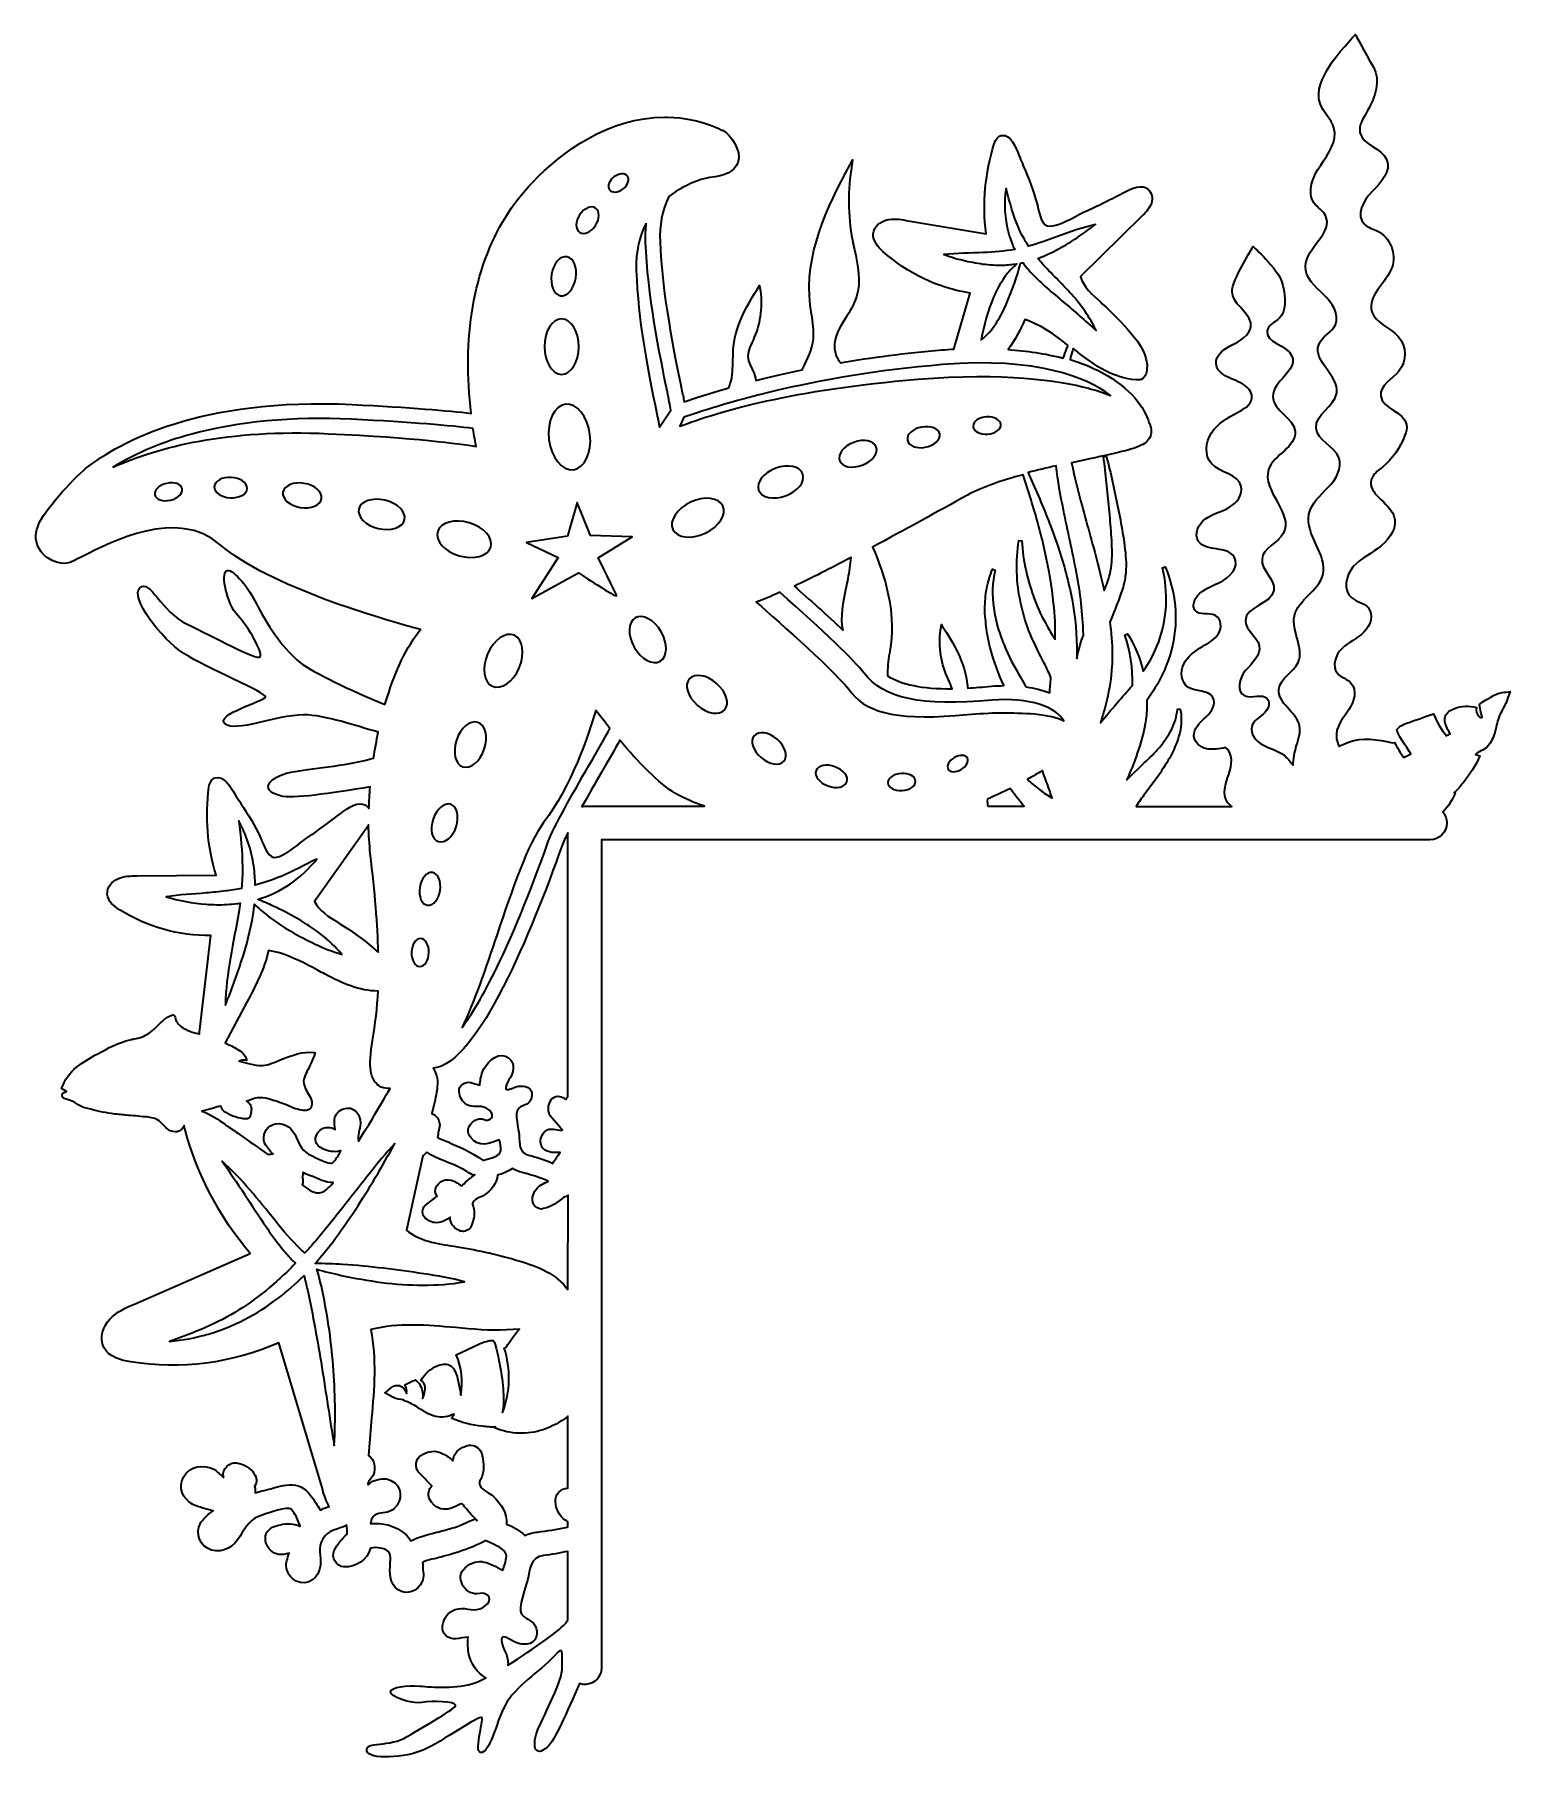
# Model space of a CAD drawing. Header units: millimetres. Extents: x 57 to 292, y 49 to 324.
import ezdxf

# ---------------------------------------------------------------- set-up
doc = ezdxf.new("R2010")
doc.units = ezdxf.units.MM
doc.header["$MEASUREMENT"] = 0
doc.layers.add('Layer 1', color=7, linetype='Continuous', lineweight=0)

msp = doc.modelspace()

# ---------------------------------------------------------------- linework, layer by layer
at = {"layer": 'Layer 1', "color": 18, "lineweight": 35, "true_color": 0x000000}
for points, knots in [([(291.71, 219.36), (291.29, 219.25), (290.83, 219.25), (290.37, 219.18), (289.25, 219.01), (287.86, 217.94), (286.82, 217.43), (286.75, 216.73), (287.03, 215.92), (287.2, 215.27), (287.02, 215.15), (286.87, 215.21), (286.73, 215.35), (286.35, 215.71), (286.18, 216.27), (286.28, 216.78), (285.19, 217.15), (283.88, 217.05), (282.82, 216.64), (282.19, 216.39), (281.55, 216.01), (281.34, 215.37), (281.09, 214.67), (281.41, 213.89), (281.76, 213.22), (281.88, 213.01), (282, 212.8), (282.12, 212.59), (281.93, 212.49), (281.74, 212.39), (281.54, 212.29), (280.64, 213.31), (279.93, 214.5), (279.47, 215.79), (278.17, 215.34), (276.9, 214.88), (275.59, 214.42), (274.88, 214.17), (274.11, 213.89), (273.65, 213.29), (273.44, 213.01), (275.41, 210.11), (275.66, 209.73), (275.73, 209.61), (275.81, 209.5), (275.88, 209.39), (275.46, 209.18), (275.07, 209), (274.73, 208.83), (274.17, 209.59), (273.68, 210.39), (273.26, 211.24), (273.26, 211.24), (272.87, 211.14), (272.87, 211.14), (270.62, 211.74), (268.15, 212.05), (265.92, 211.28), (265.43, 211.1), (264.94, 210.86), (264.48, 210.57), (264.12, 211.21), (263.95, 211.91), (264.02, 212.62), (264.12, 214.1), (265.22, 215.27), (266.03, 216.5), (266.84, 217.73), (267.33, 219.5), (266.38, 220.63), (265.78, 221.33), (264.76, 221.54), (264.16, 222.25), (263.24, 223.38), (263.84, 225.14), (264.9, 226.17), (265.96, 227.19), (267.33, 227.75), (268.39, 228.78), (269.45, 229.8), (270.02, 231.6), (269.06, 232.69), (268.39, 233.47), (267.23, 233.57), (266.45, 234.24), (265.04, 235.44), (265.47, 237.84), (266.7, 239.22), (267.93, 240.59), (269.7, 241.37), (271.14, 242.53), (272.59, 243.7), (273.79, 245.6), (273.16, 247.33), (272.34, 249.55), (268.92, 250.79), (269.56, 253.05), (269.8, 253.93), (270.62, 254.49), (271.32, 255.06), (272.94, 256.4), (274.18, 258.16), (274.92, 260.14), (275.17, 260.67), (275.24, 261.23), (275.17, 261.83), (274.78, 263.91), (271.36, 264.3), (271.07, 266.38), (270.86, 268.08), (272.87, 269.06), (273.97, 270.37), (275.24, 271.99), (275.2, 274.25), (273.9, 275.84), (272.59, 277.32), (270.26, 277.95), (269.66, 279.82), (268.89, 282.36), (271.92, 284.34), (272.84, 286.81), (273.61, 289.07), (272.63, 291.61), (270.47, 292.7), (269.8, 293.02), (268.99, 293.19), (268.46, 293.76), (267.05, 295.13), (268.29, 297.53), (269.7, 298.94), (271.11, 300.36), (272.77, 302.19), (272.03, 304.02), (271.22, 305.93), (268.18, 306.32), (267.76, 308.36), (267.51, 309.56), (268.36, 310.69), (268.92, 311.75), (270.19, 314.08), (271.14, 316.55), (269.84, 318.84), (268.53, 321.13), (267.02, 323.96), (267.02, 323.96), (267.02, 323.96), (263.88, 320.57), (262.89, 318.91), (261.8, 317.08), (260.7, 314.96), (261.41, 312.95), (261.9, 311.54), (263.21, 310.52), (263.6, 309.07), (264.2, 306.99), (262.75, 304.94), (261.51, 303.14), (260.28, 301.34), (259.22, 298.91), (260.49, 297.11), (261.02, 296.37), (261.87, 295.91), (262.25, 295.13), (263.67, 292.45), (259.15, 290.05), (259.08, 287.02), (259.04, 285.19), (260.63, 283.81), (261.97, 282.54), (263.31, 281.27), (264.58, 279.4), (263.84, 277.74), (263.24, 276.47), (261.66, 275.87), (261.2, 274.53), (260.21, 271.89), (264.48, 269.66), (264.05, 266.88), (263.7, 264.69), (260.6, 263.49), (260.77, 261.27), (260.95, 259.26), (263.63, 258.48), (264.37, 256.61), (265.04, 254.95), (263.95, 253.12), (262.71, 251.85), (261.48, 250.58), (260, 249.31), (259.64, 247.58), (258.94, 244.26), (262.71, 241.16), (261.83, 237.88), (261.16, 235.3), (257.88, 234), (257.32, 231.39), (256.79, 228.92), (258.94, 226.27), (257.92, 223.98), (257.17, 222.36), (255.06, 221.47), (254.85, 219.71), (254.6, 217.42), (257.67, 216.11), (258.16, 213.89), (258.37, 212.8), (257.95, 211.7), (257.63, 210.61), (257.35, 209.62), (257.17, 208.63), (257.1, 207.61), (256.68, 208.21), (256.19, 208.74), (255.62, 209.2), (254.67, 209.97), (253.4, 210.22), (252.31, 210.82), (251.21, 211.42), (250.23, 212.58), (250.54, 213.75), (250.79, 214.63), (251.67, 215.16), (252.38, 215.76), (253.08, 216.36), (253.61, 217.45), (253.01, 218.16), (252.2, 219.11), (250.58, 218.16), (249.41, 218.65), (248, 219.29), (248.53, 221.51), (249.55, 222.67), (250.58, 223.84), (252.02, 225.11), (251.71, 226.62), (251.42, 228.14), (249.45, 229.09), (249.52, 230.65), (249.59, 232.94), (253.65, 233.19), (254.04, 235.44), (254.35, 237.24), (251.99, 238.62), (252.17, 240.42), (252.31, 242.22), (254.71, 242.92), (255.55, 244.51), (257.32, 247.69), (252.06, 251.25), (253.22, 254.71), (254.04, 257.1), (257.67, 258.23), (257.42, 260.74), (257.21, 262.96), (253.96, 264.02), (253.89, 266.24), (253.82, 268.75), (257.88, 270.44), (256.93, 272.73), (256.19, 274.57), (252.69, 274.85), (253.01, 276.79), (253.22, 277.88), (254.6, 278.31), (255.27, 279.19), (256.15, 280.32), (255.8, 283.17), (255.34, 284.55), (254.67, 286.67), (250.75, 290.19), (250.75, 290.19), (250.75, 290.19), (247.37, 284.73), (247.4, 283.03), (247.44, 281.02), (249.91, 280), (250.37, 278.02), (250.68, 276.54), (249.1, 275.38), (247.72, 274.71), (246.34, 274.04), (244.69, 273.01), (244.86, 271.5), (245, 270.09), (246.59, 269.42), (247.9, 268.89), (249.2, 268.36), (250.72, 267.41), (250.54, 266.03), (250.4, 264.94), (249.27, 264.3), (248.28, 263.77), (246.7, 262.96), (245.11, 262.01), (244.12, 260.53), (243.13, 259.04), (242.96, 256.89), (244.16, 255.59), (245.53, 254.11), (248.36, 253.96), (248.85, 251.99), (249.2, 250.65), (248.14, 249.34), (246.91, 248.64), (245.67, 247.93), (244.3, 247.65), (243.17, 246.84), (242.04, 246.03), (241.3, 244.4), (242.08, 243.24), (243.28, 241.48), (246.63, 242.61), (247.72, 240.77), (248.67, 239.22), (246.98, 237.38), (245.32, 236.64), (243.66, 235.9), (241.62, 235.13), (241.3, 233.36), (241.23, 233.01), (241.26, 232.62), (241.48, 232.3), (242.11, 231.32), (243.73, 231.99), (244.76, 231.42), (245.74, 230.89), (245.82, 229.45), (245.22, 228.53), (244.62, 227.61), (243.63, 227.05), (242.68, 226.48), (241.48, 225.78), (240.31, 224.93), (239.71, 223.7), (239.11, 222.46), (239.29, 220.73), (240.45, 219.99), (241.65, 219.22), (243.59, 219.64), (244.33, 218.4), (244.97, 217.35), (244.12, 216.04), (243.2, 215.23), (242.29, 214.42), (241.23, 213.47), (241.34, 212.23), (241.41, 211.21), (242.36, 210.43), (243.35, 210.22), (244.33, 210.01), (245.36, 210.22), (246.38, 210.4), (247.65, 209.51), (247.37, 207.57), (246.87, 206.13), (246.38, 204.68), (245.74, 202.95), (246.66, 201.68), (246.84, 201.44), (247.09, 201.19), (247.37, 201.01), (247.37, 201.01), (232.13, 201.01), (232.13, 201.01), (232.59, 201.72), (233.04, 202.42), (233.57, 203.09), (233.57, 203.09), (235.73, 206.02), (235.73, 206.02), (236.43, 207.05), (237.1, 208.1), (237.7, 209.2), (238.3, 210.33), (238.76, 211.53), (239.08, 212.76), (239.22, 213.4), (239.29, 214.03), (239.32, 214.67), (239.32, 215.3), (239.29, 215.94), (239.15, 216.53), (239.15, 216.53), (238.69, 216.5), (238.69, 216.5), (238.58, 215.37), (238.27, 214.24), (237.74, 213.22), (237.21, 212.23), (236.57, 211.28), (235.83, 210.43), (235.09, 209.55), (234.28, 208.74), (233.43, 207.96), (233.43, 207.96), (230.86, 205.49), (230.86, 205.49), (230.79, 205.42), (230.72, 205.35), (230.65, 205.28), (230.68, 205.39), (230.75, 205.49), (230.79, 205.6), (231.42, 207.05), (231.99, 208.53), (232.52, 210.08), (233.04, 211.63), (233.43, 213.18), (233.68, 214.81), (233.82, 215.83), (233.86, 216.89), (233.86, 217.91), (234.42, 218.76), (234.99, 219.6), (235.51, 220.52), (236.61, 222.43), (237.42, 224.47), (237.91, 226.62), (238.87, 230.82), (238.44, 235.2), (236.75, 239.18), (236.75, 239.18), (236.33, 239.04), (236.33, 239.04), (237.28, 235.13), (237.07, 231.03), (235.73, 227.26), (235.13, 225.6), (234.32, 224.01), (233.26, 222.57), (232.76, 224.68), (231.92, 226.69), (230.75, 228.53), (230.75, 228.53), (230.33, 228.32), (230.33, 228.32), (231.25, 225.74), (231.63, 223.03), (231.53, 220.31), (230.75, 219.39), (229.94, 218.48), (229.13, 217.52), (228.25, 216.5), (227.33, 215.48), (226.48, 214.35), (226.48, 214.35), (226.48, 214.38), (226.48, 214.42), (226.84, 215.58), (227.19, 216.78), (227.47, 217.98), (227.89, 219.75), (228.18, 221.51), (228.28, 223.34), (228.32, 223.8), (228.32, 224.26), (228.32, 224.68), (228.32, 225.14), (228.32, 225.6), (228.32, 226.02), (228.32, 226.48), (228.28, 226.91), (228.25, 227.37), (228.21, 227.82), (228.18, 228.25), (228.14, 228.71), (228.07, 229.27), (228, 229.83), (227.93, 230.36), (228.14, 230.89), (228.35, 231.39), (228.56, 231.95), (229.13, 233.26), (229.62, 234.6), (230.05, 235.97), (230.26, 236.71), (230.4, 237.45), (230.47, 238.2), (230.54, 238.94), (230.54, 239.68), (230.51, 240.42), (230.4, 241.83), (230.22, 243.24), (229.98, 244.62), (229.76, 245.99), (229.52, 247.33), (229.24, 248.67), (228.95, 250.01), (228.67, 251.39), (228.39, 252.73), (228.07, 254.07), (227.75, 255.41), (227.4, 256.75), (227.4, 256.75), (226.94, 256.68), (226.94, 256.68), (227.12, 255.31), (227.29, 253.96), (227.44, 252.59), (227.58, 251.21), (227.72, 249.87), (227.86, 248.5), (227.97, 247.12), (228.07, 245.78), (228.18, 244.4), (228.28, 243.06), (228.32, 241.72), (228.28, 240.42), (228.25, 239.18), (228, 237.95), (227.58, 236.75), (227.4, 236.33), (227.22, 235.9), (227.05, 235.44), (226.77, 236.64), (226.48, 237.81), (226.2, 239.01), (225.35, 242.36), (224.4, 245.64), (223.52, 248.88), (222.89, 251.18), (222.32, 253.44), (221.86, 255.76), (222.53, 255.9), (223.17, 256.05), (223.8, 256.19), (228.85, 257.25), (231.81, 257.88), (233.22, 258.69), (233.57, 258.83), (233.86, 259.08), (234.07, 259.4), (234.53, 260.03), (234.67, 260.88), (234.39, 261.66), (234.32, 261.83), (234.28, 261.97), (234.17, 262.15), (233.54, 264.51), (231.28, 267.65), (226.69, 270.12), (225.07, 270.97), (223.38, 271.67), (221.62, 272.2), (221.72, 272.66), (221.86, 273.16), (222, 273.61), (222.04, 273.72), (222.07, 273.83), (222.11, 273.93), (222.39, 273.72), (222.67, 273.51), (222.92, 273.3), (225.64, 271.18), (228.64, 269.2), (232.09, 268.96), (232.37, 268.92), (232.66, 268.96), (232.94, 269.03), (233.64, 269.31), (233.82, 270.19), (233.86, 270.55), (234.1, 272.77), (232.66, 274.81), (231.35, 276.33), (229.91, 278.02), (228.39, 279.61), (226.73, 281.09), (226.73, 281.09), (226.45, 281.38), (226.45, 281.38), (225.14, 282.54), (223.77, 283.77), (223.27, 285.4), (223.27, 285.4), (233.04, 295.03), (233.04, 295.03), (233.61, 295.52), (234.1, 296.12), (234.46, 296.83), (234.81, 297.57), (234.74, 298.41), (234.28, 299.08), (233.54, 299.97), (232.2, 299.9), (230.36, 298.91), (228.25, 297.78), (226.06, 296.69), (223.87, 295.7), (223.45, 295.52), (222.99, 295.27), (222.5, 294.99), (221.16, 294.29), (219.64, 293.51), (218.4, 293.44), (217.17, 293.37), (216.75, 295.24), (216.5, 296.44), (216.46, 296.65), (216.43, 296.83), (216.36, 297), (215.76, 299.08), (215.05, 301.1), (214.17, 303.07), (214, 303.53), (213.78, 303.95), (213.61, 304.41), (213.57, 304.52), (213.54, 304.62), (213.47, 304.76), (213.01, 305.93), (212.16, 308.12), (210.78, 307.9), (210.22, 307.83), (209.8, 307.34), (209.55, 306.56), (208.1, 301.94), (207.65, 297.07), (208.24, 292.24), (208.24, 292.24), (195.51, 294.36), (195.51, 294.36), (194.56, 294.53), (193.43, 294.71), (192.41, 294.43), (191.45, 294.18), (190.39, 293.41), (190.29, 292.24), (190.18, 291.08), (191.06, 290.12), (191.84, 289.42), (195.72, 285.93), (200.52, 283.6), (205.7, 282.79), (205.7, 282.79), (203.09, 273.86), (203.09, 273.86), (202.46, 273.83), (201.86, 273.79), (201.22, 273.72), (195.37, 273.26), (189.97, 272.52), (185.07, 271.67), (184.71, 272.13), (184.43, 272.66), (184.26, 273.23), (183.66, 275.24), (184.75, 276.97), (185.88, 278.8), (186.62, 279.86), (187.18, 280.99), (187.64, 282.19), (188.38, 284.59), (187.85, 287.2), (187.29, 289.74), (187.18, 290.23), (187.08, 290.72), (186.97, 291.22), (186.23, 295.17), (186.2, 299.19), (186.87, 303.18), (186.87, 303.18), (187.01, 303.99), (187.01, 303.99), (187.01, 303.99), (186.62, 303.28), (186.62, 303.28), (182.88, 296.33), (179.28, 288.85), (180.27, 280.85), (180.34, 280.39), (180.41, 279.89), (180.48, 279.44), (180.69, 278.13), (180.9, 276.79), (180.76, 275.48), (180.59, 273.79), (179.81, 272.27), (179.07, 270.76), (179.03, 270.69), (179, 270.62), (178.96, 270.55), (176.28, 269.98), (173.81, 269.42), (171.59, 268.85), (171.52, 269.38), (171.38, 269.87), (171.17, 270.37), (171.1, 270.58), (170.99, 270.76), (170.89, 270.93), (170.64, 271.39), (170.46, 271.89), (170.36, 272.38), (170.22, 273.37), (170.67, 274.28), (171.1, 275.2), (171.17, 275.34), (171.24, 275.48), (171.31, 275.66), (172.4, 278.17), (172.72, 280.95), (172.26, 283.63), (172.26, 283.63), (172.19, 283.99), (172.19, 283.99), (172.19, 283.99), (172.01, 283.7), (172.01, 283.7), (170.43, 281.16), (168.45, 278.02), (168.06, 274.25), (167.99, 273.58), (167.99, 272.87), (167.96, 272.17), (167.92, 270.86), (167.92, 269.56), (167.53, 268.36), (167.46, 268.15), (167.36, 267.9), (167.29, 267.69), (164.22, 266.81), (161.82, 266.03), (160.2, 265.47), (160.09, 266.1), (159.95, 266.77), (159.77, 267.51), (158.61, 273.3), (156.63, 282.96), (156.35, 291.01), (156.21, 293.48), (156.7, 295.95), (157.76, 298.17), (159.67, 299.61), (161.85, 300.67), (164.22, 301.2), (166.72, 301.38), (168.24, 302.19), (168.73, 303.53), (169.51, 305.65), (167.29, 307.97), (167.04, 308.22), (166.97, 308.29), (166.9, 308.33), (166.83, 308.4), (166.69, 308.5), (163.12, 310.69), (157.52, 310.8), (157.37, 310.8), (157.27, 310.8), (157.13, 310.8), (148.06, 310.8), (140.72, 305.22), (136.14, 300.5), (129.5, 293.65), (125.94, 283.88), (125.8, 272.24), (125.77, 269.38), (125.94, 266.49), (126.29, 263.63), (122.66, 264.05), (116.66, 264.58), (107.35, 265.04), (83.19, 266.17), (70.41, 259.15), (64.98, 254.88), (62.94, 253.29), (58.07, 247.79), (57.5, 246.03), (56.94, 244.83), (56.8, 243.56), (57.43, 242.25), (58.38, 240.35), (60.71, 239.43), (62.23, 239.82), (62.65, 239.92), (63.25, 240.24), (64.45, 240.84), (68.97, 243.17), (79.52, 248.67), (86.36, 242.71), (94.02, 236.08), (112.22, 230.79), (118.25, 229.2), (116.1, 226.66), (114.09, 222.46), (112.57, 217.24), (107.21, 219.5), (101.07, 222.39), (99.17, 223.87), (95.81, 226.48), (93.1, 231.35), (91.86, 233.79), (90.63, 236.22), (88.16, 239.11), (87.31, 238.55), (86.47, 237.98), (87.35, 233.33), (89.15, 231.42), (90.95, 229.55), (93.13, 225.53), (92.71, 224.86), (92.29, 224.19), (85.13, 228.14), (81.07, 230.05), (77.01, 231.95), (75.14, 237.38), (73.55, 235.87), (71.97, 234.35), (76.91, 227.72), (80.54, 225.39), (84.17, 223.06), (93.7, 219.18), (93.56, 218.48), (93.42, 217.77), (85.44, 215.69), (87.1, 214.21), (88.76, 212.72), (95.18, 215.58), (99.62, 215.62), (103.12, 215.62), (108.06, 213.78), (111.51, 212.87), (111.23, 211.49), (110.95, 210.11), (110.77, 208.74), (107.28, 207.61), (101.46, 207.15), (98.28, 206.62), (94.44, 205.99), (92.15, 203.76), (95.92, 202.71), (97.83, 202.18), (103.89, 203.13), (110.21, 204.15), (110.1, 202.99), (110.07, 201.82), (110.03, 200.7), (109.96, 200.84), (109.85, 200.94), (109.71, 201.05), (108.87, 201.75), (107.56, 201.47), (105.94, 200.24), (104.07, 198.79), (102.16, 197.38), (100.19, 196.04), (99.8, 195.79), (99.41, 195.47), (98.99, 195.12), (97.83, 194.24), (96.48, 193.22), (95.32, 192.93), (94.12, 192.65), (93.45, 194.38), (92.99, 195.51), (92.92, 195.72), (92.85, 195.9), (92.78, 196.04), (91.86, 197.94), (90.81, 199.78), (89.64, 201.51), (89.39, 201.89), (89.15, 202.32), (88.86, 202.71), (88.79, 202.81), (88.76, 202.92), (88.69, 203.02), (88.05, 204.08), (86.89, 206.02), (85.55, 205.6), (85.02, 205.42), (84.67, 204.89), (84.56, 204.12), (83.93, 199.43), (84.31, 194.63), (85.69, 190.08), (85.69, 190.08), (73.06, 189.97), (73.06, 189.97), (72.11, 189.97), (71.01, 189.97), (70.06, 189.51), (69.18, 189.12), (68.3, 188.17), (68.37, 187.04), (68.47, 185.91), (69.46, 185.14), (70.34, 184.57), (74.68, 181.86), (79.73, 180.41), (84.84, 180.48), (84.84, 180.48), (83.08, 165.1), (83.08, 165.1), (83.08, 164.99), (83.04, 164.92), (83.04, 164.82), (83.01, 164.82), (82.97, 164.82), (82.94, 164.85), (82.66, 164.89), (82.37, 164.96), (82.13, 165.03), (81.46, 165.21), (80.82, 165.49), (80.26, 165.88), (79.69, 166.23), (79.3, 166.79), (79.16, 167.46), (79.16, 167.6), (79.09, 167.71), (78.99, 167.78), (78.88, 167.85), (78.74, 167.85), (78.63, 167.78), (77.72, 167.43), (77.01, 166.72), (76.31, 166.05), (75.71, 165.38), (74.97, 164.82), (74.19, 164.43), (73.7, 164.22), (73.17, 164.08), (72.64, 164.01), (72.43, 163.97), (72.21, 163.94), (72, 163.87), (70.13, 163.44), (68.47, 162.52), (66.85, 161.64), (65.65, 161.04), (64.52, 160.3), (63.46, 159.49), (62.41, 158.64), (61.6, 157.52), (61.14, 156.21), (61.14, 156.21), (61.1, 156.1), (61.1, 156.1), (61.1, 156.1), (61.88, 155.65), (61.88, 155.65), (61.7, 155.57), (61.52, 155.5), (61.38, 155.4), (61.28, 155.29), (61.17, 155.19), (61.17, 155.01), (61.17, 154.9), (61.17, 154.8), (61.28, 154.69), (61.35, 154.62), (61.42, 154.55), (61.52, 154.52), (61.74, 154.45), (61.95, 154.38), (62.16, 154.31), (62.65, 154.2), (63.11, 153.99), (63.54, 153.67), (64.06, 153.28), (64.66, 153.04), (65.3, 152.93), (66.53, 152.58), (67.77, 152.29), (69.04, 152.12), (69.78, 152.01), (70.56, 151.94), (71.3, 151.87), (71.3, 151.87), (71.37, 151.87), (71.37, 151.87), (72.39, 151.8), (73.41, 151.69), (74.44, 151.59), (75.11, 151.59), (75.78, 151.41), (76.38, 151.13), (76.73, 150.92), (77.01, 150.64), (77.29, 150.32), (77.43, 150.18), (77.58, 150.04), (77.72, 149.9), (78.11, 149.47), (78.63, 149.23), (79.23, 149.19), (79.34, 149.19), (79.41, 149.19), (79.48, 149.23), (80.01, 149.37), (80.43, 149.72), (80.61, 150.25), (80.64, 150), (80.68, 149.75), (80.75, 149.51), (82.73, 142.28), (86.29, 135.57), (91.12, 129.86), (91.12, 129.86), (72.81, 121.85), (72.81, 121.85), (71.44, 121.25), (69.85, 120.58), (68.76, 119.38), (67.73, 118.29), (67.03, 116.42), (67.84, 114.86), (68.65, 113.31), (70.59, 112.82), (72.14, 112.57), (80.12, 111.3), (88.27, 112.36), (95.67, 115.61), (95.67, 115.61), (102.66, 92.18), (102.66, 92.18), (102.91, 91.26), (103.26, 90.38), (103.68, 89.54), (103.54, 89.5), (103.4, 89.46), (103.22, 89.39), (102.91, 89.29), (102.59, 89.15), (102.27, 88.97), (101.81, 89.78), (101.32, 90.52), (100.79, 91.26), (98.85, 94.02), (96.13, 92.82), (93.34, 92.11), (92.89, 92), (92.39, 91.86), (91.9, 91.72), (91.93, 91.83), (91.93, 91.97), (91.93, 92.07), (91.93, 92.29), (91.9, 92.53), (91.83, 92.75), (92.25, 93.38), (92.22, 94.23), (91.72, 94.83), (91.09, 95.74), (90.06, 96.34), (88.97, 96.48), (87.77, 96.7), (86.68, 95.5), (86.85, 94.37), (86.85, 94.33), (86.89, 94.26), (86.89, 94.16), (86.43, 94.62), (85.94, 95.04), (85.44, 95.43), (83.75, 96.31), (81.49, 96.06), (80.5, 94.23), (79.59, 92.53), (80.4, 90.81), (81.99, 89.85), (83.04, 89.46), (84.14, 89.11), (85.23, 88.86), (84.74, 88.62), (83.29, 87.17), (83.19, 86.92), (82.34, 85.2), (83.08, 83.19), (84.95, 82.62), (86.85, 82.02), (88.58, 83.22), (89.5, 84.81), (90.52, 86.47), (91.12, 87.63), (93.17, 88.23), (93.98, 88.48), (97.01, 89.57), (97.65, 89.15), (98.11, 88.58), (98.5, 87.95), (98.78, 87.24), (99.13, 85.9), (99.55, 86.5), (97.93, 86.75), (96.84, 86.89), (95.71, 86.71), (94.69, 86.25), (93.7, 85.76), (93.34, 84.81), (93.63, 83.78), (93.91, 82.83), (94.69, 82.09), (95.67, 81.91), (96.24, 81.84), (96.8, 81.91), (97.3, 82.13), (97.08, 81.35), (96.8, 80.4), (96.84, 80.08), (96.94, 79.06), (97.54, 78.18), (98.43, 77.68), (100.37, 76.69), (102.13, 78.28), (102.31, 80.19), (102.45, 81.7), (101.78, 82.94), (102.66, 84.38), (103.58, 85.94), (105.09, 85.83), (106.5, 86.57), (106.54, 86.11), (106.54, 85.62), (106.57, 85.16), (105.73, 84.46), (105.02, 83.57), (104.49, 82.55), (103.96, 81.53), (104.85, 79.97), (106.01, 79.94), (108.06, 79.87), (109.71, 81), (110.28, 82.9), (110.81, 83.04), (111.34, 83.04), (111.87, 82.94), (113.49, 82.59), (113.49, 81.91), (113.42, 80.57), (113.31, 79.09), (113.24, 77.22), (114.69, 76.27), (116.06, 75.35), (117.79, 76.09), (118.46, 77.51), (118.96, 78.49), (118.5, 79.2), (118.6, 80.15), (118.6, 80.29), (118.6, 80.64), (118.53, 80.64), (118.85, 80.96), (120.51, 81.24), (120.86, 81.32), (122.38, 81.77), (126.08, 82.66), (128.62, 84.14), (128.73, 84.07), (128.8, 84), (128.9, 83.96), (130.03, 83.4), (131.9, 82.9), (131.9, 81.63), (131.83, 80.86), (131.62, 80.08), (131.3, 79.41), (129.33, 80.43), (127.39, 81.74), (125.34, 79.76), (124.67, 79.23), (124.42, 78.32), (124.74, 77.54), (125.02, 76.55), (125.84, 75.81), (126.86, 75.64), (127.25, 75.57), (128.06, 75.81), (128.38, 75.71), (130.07, 75.04), (128.9, 73.66), (127.67, 73.24), (126.36, 72.81), (125.13, 73.66), (123.75, 73.13), (122.52, 72.64), (122.03, 71.83), (121.74, 70.59), (121.46, 69.39), (122.77, 68.3), (123.86, 68.47), (124.46, 68.58), (125.17, 68.65), (125.8, 68.76), (125.69, 67.84), (125.77, 66.89), (125.94, 65.97), (126.26, 64.66), (127.25, 62.94), (128.62, 62.27), (128.09, 61.95), (127.53, 61.7), (126.93, 61.49), (124.04, 60.5), (120.05, 60.75), (118.11, 60.96), (116.17, 61.17), (113.45, 60.78), (113.45, 60.04), (113.45, 59.3), (116.63, 58.03), (118.46, 58.35), (120.3, 58.67), (123.58, 58.46), (123.82, 57.93), (124.07, 57.4), (118.89, 54.65), (116.13, 52.92), (113.38, 51.19), (109.4, 52.21), (109.68, 50.66), (109.96, 49.11), (115.92, 49.53), (118.75, 50.8), (121.57, 52.07), (127.63, 56.34), (127.99, 55.95), (128.34, 55.56), (126.51, 49.95), (128.02, 50.38), (129.54, 50.8), (130.35, 55.81), (132.04, 58.49), (133.74, 61.17), (138.11, 64.06), (139.56, 65.79), (141.01, 67.52), (140.76, 66.32), (140.79, 63.99), (140.83, 61.67), (138.08, 56.73), (136.98, 54.19), (135.89, 51.65), (136.31, 49.35), (138.43, 51.26), (139.59, 52.28), (141.53, 56.83), (143.51, 61.35), (144.92, 60.89), (146.44, 61.63), (146.9, 63.01), (147, 63.29), (147.04, 63.57), (147.04, 63.85), (147.04, 63.85), (147.04, 195.72), (147.04, 195.72), (147.04, 195.72), (278.91, 195.72), (278.91, 195.72), (280.39, 195.72), (281.59, 196.92), (281.59, 198.4), (281.59, 199.04), (281.38, 199.64), (280.95, 200.13), (281.8, 201.01), (282.47, 202.07), (282.93, 203.2), (282.86, 203.2), (282.82, 203.24), (282.75, 203.27), (283.28, 203.59), (283.81, 204.33), (284.16, 204.79), (285.26, 206.09), (286.17, 207.54), (286.84, 209.09), (286.62, 209.16), (286.37, 209.22), (286.14, 209.28), (286.14, 209.28), (286.19, 209.35), (286.19, 209.35), (286.42, 209.71), (287.5, 210.02), (287.88, 210.39), (288.48, 210.96), (288.86, 211.68), (289.11, 212.47), (289.36, 213.27), (289.51, 214.1), (289.76, 214.9), (290.03, 215.75), (290.45, 216.47), (290.89, 217.24), (291.05, 217.54), (291.56, 219.32), (291.71, 219.36)], [0, 0, 0, 0, 1, 1, 1, 2, 2, 2, 3, 3, 3, 4, 4, 4, 5, 5, 5, 6, 6, 6, 7, 7, 7, 8, 8, 8, 9, 9, 9, 10, 10, 10, 11, 11, 11, 12, 12, 12, 13, 13, 13, 14, 14, 14, 15, 15, 15, 16, 16, 16, 17, 17, 17, 18, 18, 18, 19, 19, 19, 20, 20, 20, 21, 21, 21, 22, 22, 22, 23, 23, 23, 24, 24, 24, 25, 25, 25, 26, 26, 26, 27, 27, 27, 28, 28, 28, 29, 29, 29, 30, 30, 30, 31, 31, 31, 32, 32, 32, 33, 33, 33, 34, 34, 34, 35, 35, 35, 36, 36, 36, 37, 37, 37, 38, 38, 38, 39, 39, 39, 40, 40, 40, 41, 41, 41, 42, 42, 42, 43, 43, 43, 44, 44, 44, 45, 45, 45, 46, 46, 46, 47, 47, 47, 48, 48, 48, 49, 49, 49, 50, 50, 50, 51, 51, 51, 52, 52, 52, 53, 53, 53, 54, 54, 54, 55, 55, 55, 56, 56, 56, 57, 57, 57, 58, 58, 58, 59, 59, 59, 60, 60, 60, 61, 61, 61, 62, 62, 62, 63, 63, 63, 64, 64, 64, 65, 65, 65, 66, 66, 66, 67, 67, 67, 68, 68, 68, 69, 69, 69, 70, 70, 70, 71, 71, 71, 72, 72, 72, 73, 73, 73, 74, 74, 74, 75, 75, 75, 76, 76, 76, 77, 77, 77, 78, 78, 78, 79, 79, 79, 80, 80, 80, 81, 81, 81, 82, 82, 82, 83, 83, 83, 84, 84, 84, 85, 85, 85, 86, 86, 86, 87, 87, 87, 88, 88, 88, 89, 89, 89, 90, 90, 90, 91, 91, 91, 92, 92, 92, 93, 93, 93, 94, 94, 94, 95, 95, 95, 96, 96, 96, 97, 97, 97, 98, 98, 98, 99, 99, 99, 100, 100, 100, 101, 101, 101, 102, 102, 102, 103, 103, 103, 104, 104, 104, 105, 105, 105, 106, 106, 106, 107, 107, 107, 108, 108, 108, 109, 109, 109, 110, 110, 110, 111, 111, 111, 112, 112, 112, 113, 113, 113, 114, 114, 114, 115, 115, 115, 116, 116, 116, 117, 117, 117, 118, 118, 118, 119, 119, 119, 120, 120, 120, 121, 121, 121, 122, 122, 122, 123, 123, 123, 124, 124, 124, 125, 125, 125, 126, 126, 126, 127, 127, 127, 128, 128, 128, 129, 129, 129, 130, 130, 130, 131, 131, 131, 132, 132, 132, 133, 133, 133, 134, 134, 134, 135, 135, 135, 136, 136, 136, 137, 137, 137, 138, 138, 138, 139, 139, 139, 140, 140, 140, 141, 141, 141, 142, 142, 142, 143, 143, 143, 144, 144, 144, 145, 145, 145, 146, 146, 146, 147, 147, 147, 148, 148, 148, 149, 149, 149, 150, 150, 150, 151, 151, 151, 152, 152, 152, 153, 153, 153, 154, 154, 154, 155, 155, 155, 156, 156, 156, 157, 157, 157, 158, 158, 158, 159, 159, 159, 160, 160, 160, 161, 161, 161, 162, 162, 162, 163, 163, 163, 164, 164, 164, 165, 165, 165, 166, 166, 166, 167, 167, 167, 168, 168, 168, 169, 169, 169, 170, 170, 170, 171, 171, 171, 172, 172, 172, 173, 173, 173, 174, 174, 174, 175, 175, 175, 176, 176, 176, 177, 177, 177, 178, 178, 178, 179, 179, 179, 180, 180, 180, 181, 181, 181, 182, 182, 182, 183, 183, 183, 184, 184, 184, 185, 185, 185, 186, 186, 186, 187, 187, 187, 188, 188, 188, 189, 189, 189, 190, 190, 190, 191, 191, 191, 192, 192, 192, 193, 193, 193, 194, 194, 194, 195, 195, 195, 196, 196, 196, 197, 197, 197, 198, 198, 198, 199, 199, 199, 200, 200, 200, 201, 201, 201, 202, 202, 202, 203, 203, 203, 204, 204, 204, 205, 205, 205, 206, 206, 206, 207, 207, 207, 208, 208, 208, 209, 209, 209, 210, 210, 210, 211, 211, 211, 212, 212, 212, 213, 213, 213, 214, 214, 214, 215, 215, 215, 216, 216, 216, 217, 217, 217, 218, 218, 218, 219, 219, 219, 220, 220, 220, 221, 221, 221, 222, 222, 222, 223, 223, 223, 224, 224, 224, 225, 225, 225, 226, 226, 226, 227, 227, 227, 228, 228, 228, 229, 229, 229, 230, 230, 230, 231, 231, 231, 232, 232, 232, 233, 233, 233, 234, 234, 234, 235, 235, 235, 236, 236, 236, 237, 237, 237, 238, 238, 238, 239, 239, 239, 240, 240, 240, 241, 241, 241, 242, 242, 242, 243, 243, 243, 244, 244, 244, 245, 245, 245, 246, 246, 246, 247, 247, 247, 248, 248, 248, 249, 249, 249, 250, 250, 250, 251, 251, 251, 252, 252, 252, 253, 253, 253, 254, 254, 254, 255, 255, 255, 256, 256, 256, 257, 257, 257, 258, 258, 258, 259, 259, 259, 260, 260, 260, 261, 261, 261, 262, 262, 262, 263, 263, 263, 264, 264, 264, 265, 265, 265, 266, 266, 266, 267, 267, 267, 268, 268, 268, 269, 269, 269, 270, 270, 270, 271, 271, 271, 272, 272, 272, 273, 273, 273, 274, 274, 274, 275, 275, 275, 276, 276, 276, 277, 277, 277, 278, 278, 278, 279, 279, 279, 280, 280, 280, 281, 281, 281, 282, 282, 282, 283, 283, 283, 284, 284, 284, 285, 285, 285, 286, 286, 286, 287, 287, 287, 288, 288, 288, 289, 289, 289, 290, 290, 290, 291, 291, 291, 292, 292, 292, 293, 293, 293, 294, 294, 294, 295, 295, 295, 296, 296, 296, 297, 297, 297, 298, 298, 298, 299, 299, 299, 300, 300, 300, 301, 301, 301, 302, 302, 302, 303, 303, 303, 304, 304, 304, 305, 305, 305, 306, 306, 306, 307, 307, 307, 308, 308, 308, 309, 309, 309, 310, 310, 310, 311, 311, 311, 312, 312, 312, 313, 313, 313, 314, 314, 314, 315, 315, 315, 316, 316, 316, 317, 317, 317, 318, 318, 318, 319, 319, 319, 320, 320, 320, 321, 321, 321, 322, 322, 322, 323, 323, 323, 324, 324, 324, 325, 325, 325, 326, 326, 326, 327, 327, 327, 328, 328, 328, 329, 329, 329, 330, 330, 330, 331, 331, 331, 332, 332, 332, 333, 333, 333, 334, 334, 334, 335, 335, 335, 336, 336, 336, 337, 337, 337, 338, 338, 338, 339, 339, 339, 340, 340, 340, 341, 341, 341, 342, 342, 342, 343, 343, 343, 344, 344, 344, 345, 345, 345, 346, 346, 346, 347, 347, 347, 348, 348, 348, 349, 349, 349, 350, 350, 350, 351, 351, 351, 352, 352, 352, 353, 353, 353, 354, 354, 354, 355, 355, 355, 356, 356, 356, 357, 357, 357, 358, 358, 358, 359, 359, 359, 360, 360, 360, 361, 361, 361, 362, 362, 362, 363, 363, 363, 364, 364, 364, 365, 365, 365, 366, 366, 366, 367, 367, 367, 368, 368, 368, 369, 369, 369, 370, 370, 370, 371, 371, 371, 372, 372, 372, 373, 373, 373, 374, 374, 374, 375, 375, 375, 376, 376, 376, 377, 377, 377, 378, 378, 378, 379, 379, 379, 380, 380, 380, 381, 381, 381, 382, 382, 382, 383, 383, 383, 384, 384, 384, 385, 385, 385, 386, 386, 386, 387, 387, 387, 388, 388, 388, 389, 389, 389, 390, 390, 390, 391, 391, 391, 392, 392, 392, 393, 393, 393, 394, 394, 394, 395, 395, 395, 396, 396, 396, 397, 397, 397, 398, 398, 398, 399, 399, 399, 400, 400, 400, 401, 401, 401, 402, 402, 402, 403, 403, 403, 404, 404, 404, 405, 405, 405, 406, 406, 406, 407, 407, 407, 408, 408, 408, 409, 409, 409, 410, 410, 410, 411, 411, 411, 412, 412, 412, 413, 413, 413, 414, 414, 414, 415, 415, 415, 416, 416, 416, 417, 417, 417, 418, 418, 418, 419, 419, 419, 420, 420, 420, 421, 421, 421, 422, 422, 422, 423, 423, 423, 424, 424, 424, 425, 425, 425, 426, 426, 426, 427, 427, 427, 428, 428, 428, 429, 429, 429, 430, 430, 430, 430]), ([(149.01, 301.27), (149.79, 301.87), (150.78, 301.94), (151.17, 301.41), (151.55, 300.88), (151.24, 299.97), (150.46, 299.37), (149.68, 298.77), (148.7, 298.7), (148.31, 299.23), (147.92, 299.76), (148.24, 300.67), (149.01, 301.27)], [0, 0, 0, 0, 1, 1, 1, 2, 2, 2, 3, 3, 3, 4, 4, 4, 4]), ([(204.58, 288.01), (203.52, 288.25), (202.49, 288.57), (201.51, 288.93), (203.66, 289.14), (205.74, 289.14), (207.82, 289.24), (209.48, 289.28), (211.17, 289.45), (212.83, 289.74), (212.83, 289.74), (212.8, 289.81), (212.8, 289.81), (212.65, 290.09), (212.51, 290.34), (212.41, 290.65), (212.16, 291.22), (211.98, 291.78), (211.81, 292.38), (211.21, 294.68), (211.07, 297.11), (211.42, 299.44), (212.05, 297.18), (212.62, 294.96), (213.5, 292.98), (213.61, 292.73), (213.71, 292.49), (213.85, 292.24), (213.85, 292.24), (214.24, 291.54), (214.24, 291.54), (214.38, 291.29), (214.49, 291.08), (214.67, 290.83), (214.67, 290.83), (215.02, 290.23), (215.02, 290.23), (216.53, 290.65), (218.05, 291.22), (219.6, 291.78), (221.58, 292.56), (223.59, 293.19), (225.64, 293.72), (224.79, 293.05), (223.94, 292.42), (223.06, 291.82), (222.18, 291.22), (221.3, 290.65), (220.35, 290.12), (219.11, 289.42), (217.81, 288.78), (216.46, 288.29), (216.68, 288.04), (216.89, 287.8), (217.1, 287.55), (218.58, 285.93), (220.27, 284.37), (221.83, 282.61), (223.41, 280.88), (224.75, 278.91), (225.78, 276.82), (224.01, 278.38), (222.32, 279.89), (220.59, 281.34), (218.86, 282.82), (217.06, 284.23), (215.44, 286.03), (215.23, 286.24), (215.02, 286.46), (214.84, 286.7), (214.84, 286.7), (214.28, 287.41), (214.28, 287.41), (214.24, 287.48), (214.17, 287.55), (214.14, 287.62), (214, 287.58), (213.89, 287.58), (213.75, 287.55), (213.47, 286.46), (213.15, 285.47), (212.8, 284.48), (212.41, 283.39), (212.02, 282.29), (211.56, 281.23), (211.1, 280.14), (210.54, 279.08), (209.9, 278.06), (209.27, 277), (208.42, 276.08), (207.47, 275.31), (207.86, 277.64), (208.53, 279.93), (209.44, 282.12), (209.9, 283.25), (210.5, 284.3), (211.17, 285.29), (211.74, 286.1), (212.41, 286.81), (213.15, 287.44), (212.44, 287.34), (211.7, 287.27), (211, 287.23), (209.9, 287.2), (208.81, 287.27), (207.75, 287.41), (206.66, 287.58), (205.6, 287.76), (204.58, 288.01)], [0, 0, 0, 0, 1, 1, 1, 2, 2, 2, 3, 3, 3, 4, 4, 4, 5, 5, 5, 6, 6, 6, 7, 7, 7, 8, 8, 8, 9, 9, 9, 10, 10, 10, 11, 11, 11, 12, 12, 12, 13, 13, 13, 14, 14, 14, 15, 15, 15, 16, 16, 16, 17, 17, 17, 18, 18, 18, 19, 19, 19, 20, 20, 20, 21, 21, 21, 22, 22, 22, 23, 23, 23, 24, 24, 24, 25, 25, 25, 26, 26, 26, 27, 27, 27, 28, 28, 28, 29, 29, 29, 30, 30, 30, 31, 31, 31, 32, 32, 32, 33, 33, 33, 34, 34, 34, 35, 35, 35, 36, 36, 36, 36]), ([(143.55, 295.24), (144.25, 296.3), (145.38, 296.79), (146.09, 296.3), (146.79, 295.8), (146.79, 294.6), (146.09, 293.55), (145.38, 292.49), (144.25, 291.99), (143.55, 292.49), (142.84, 292.98), (142.84, 294.18), (143.55, 295.24)], [0, 0, 0, 0, 1, 1, 1, 2, 2, 2, 3, 3, 3, 4, 4, 4, 4]), ([(154.16, 293.93), (154.06, 292.91), (154.02, 291.89), (154.06, 290.9), (154.34, 282.65), (156.32, 272.87), (157.52, 267.02), (157.73, 265.92), (157.94, 264.97), (158.08, 264.16), (158.08, 264.16), (156.25, 261.44), (156.25, 261.44), (156.07, 262.54), (155.79, 263.88), (155.43, 265.61), (154.34, 270.97), (152.86, 278.31), (152.58, 286.38), (152.47, 289.49), (153.11, 291.99), (154.16, 293.93)], [0, 0, 0, 0, 1, 1, 1, 2, 2, 2, 3, 3, 3, 4, 4, 4, 5, 5, 5, 6, 6, 6, 7, 7, 7, 7]), ([(139.1, 285.79), (139.38, 287.51), (140.48, 288.75), (141.53, 288.57), (142.59, 288.4), (143.23, 286.84), (142.95, 285.15), (142.66, 283.46), (141.57, 282.19), (140.51, 282.36), (139.45, 282.54), (138.82, 284.09), (139.1, 285.79)], [0, 0, 0, 0, 1, 1, 1, 2, 2, 2, 3, 3, 3, 4, 4, 4, 4]), ([(140.69, 278.66), (142.2, 278.66), (143.44, 276.68), (143.44, 274.25), (143.44, 271.82), (142.17, 269.84), (140.69, 269.84), (139.21, 269.84), (137.94, 271.82), (137.94, 274.25), (137.94, 276.68), (139.17, 278.66), (140.69, 278.66)], [0, 0, 0, 0, 1, 1, 1, 2, 2, 2, 3, 3, 3, 4, 4, 4, 4]), ([(221.3, 274.46), (221.23, 274.28), (221.12, 274.07), (221.05, 273.86), (220.87, 273.4), (220.7, 272.91), (220.52, 272.42), (217.63, 273.16), (214.7, 273.61), (211.74, 273.79), (212.83, 275.27), (213.71, 276.86), (214.42, 278.55), (216.99, 277.74), (219.18, 276.12), (221.3, 274.46)], [0, 0, 0, 0, 1, 1, 1, 2, 2, 2, 3, 3, 3, 4, 4, 4, 5, 5, 5, 5]), ([(160.13, 263), (164.99, 264.72), (180.34, 269.7), (201.33, 271.39), (216.46, 272.63), (224.23, 269.35), (228.04, 266.49), (226.91, 266.95), (225.74, 267.3), (224.54, 267.62), (219.75, 268.89), (211.14, 270.19), (197.41, 269.06), (177.66, 267.48), (165.59, 263.91), (159.53, 261.58), (159.53, 261.58), (160.13, 263), (160.13, 263)], [0, 0, 0, 0, 1, 1, 1, 2, 2, 2, 3, 3, 3, 4, 4, 4, 5, 5, 5, 6, 6, 6, 6]), ([(142.56, 254.64), (140.76, 254.42), (139.03, 256.58), (138.68, 259.47), (138.32, 262.36), (139.52, 264.87), (141.32, 265.08), (143.12, 265.29), (144.85, 263.14), (145.2, 260.24), (145.56, 257.35), (144.32, 254.85), (142.56, 254.64)], [0, 0, 0, 0, 1, 1, 1, 2, 2, 2, 3, 3, 3, 4, 4, 4, 4]), ([(103.58, 260.39), (87.52, 261.13), (76.48, 258.3), (69.29, 255.06), (73.2, 257.39), (77.4, 259.19), (81.81, 260.31), (89.25, 262.33), (97.79, 263.14), (107.21, 262.68), (116.98, 262.22), (123.05, 261.66), (126.58, 261.23), (126.75, 260.07), (126.96, 259.08), (127.11, 258.34), (124.28, 258.83), (117.62, 259.75), (103.58, 260.39)], [0, 0, 0, 0, 1, 1, 1, 2, 2, 2, 3, 3, 3, 4, 4, 4, 5, 5, 5, 6, 6, 6, 6]), ([(198.01, 261.44), (199.43, 261.69), (200.73, 261.2), (200.87, 260.31), (201.01, 259.43), (200.02, 258.52), (198.58, 258.23), (197.13, 257.95), (195.86, 258.48), (195.72, 259.36), (195.58, 260.24), (196.6, 261.2), (198.01, 261.44)], [0, 0, 0, 0, 1, 1, 1, 2, 2, 2, 3, 3, 3, 4, 4, 4, 4]), ([(206.2, 261.55), (206.16, 262.33), (207.12, 263), (208.32, 263.07), (209.51, 263.14), (210.57, 262.57), (210.61, 261.83), (210.64, 261.09), (209.69, 260.39), (208.49, 260.31), (207.29, 260.24), (206.23, 260.81), (206.2, 261.55)], [0, 0, 0, 0, 1, 1, 1, 2, 2, 2, 3, 3, 3, 4, 4, 4, 4]), ([(184.93, 256.12), (184.57, 257.1), (185.56, 258.41), (187.18, 259.01), (188.81, 259.61), (190.39, 259.26), (190.78, 258.27), (191.17, 257.28), (190.15, 255.98), (188.52, 255.38), (186.9, 254.78), (185.31, 255.09), (184.93, 256.12)], [0, 0, 0, 0, 1, 1, 1, 2, 2, 2, 3, 3, 3, 4, 4, 4, 4]), ([(87.95, 250.19), (86.5, 250.26), (85.37, 251.04), (85.41, 251.95), (85.44, 252.87), (86.68, 253.51), (88.09, 253.44), (89.5, 253.37), (90.66, 252.59), (90.63, 251.67), (90.59, 250.75), (89.39, 250.12), (87.95, 250.19)], [0, 0, 0, 0, 1, 1, 1, 2, 2, 2, 3, 3, 3, 4, 4, 4, 4]), ([(176.35, 250.51), (174.41, 249.8), (172.47, 250.19), (172.05, 251.42), (171.63, 252.66), (172.83, 254.18), (174.77, 254.88), (176.71, 255.59), (178.65, 255.2), (179.07, 253.96), (179.49, 252.73), (178.29, 251.21), (176.35, 250.51)], [0, 0, 0, 0, 1, 1, 1, 2, 2, 2, 3, 3, 3, 4, 4, 4, 4]), ([(213.78, 233.36), (214.14, 231.67), (214.67, 230.01), (215.3, 228.42), (215.97, 226.8), (216.78, 225.28), (217.52, 223.84), (217.91, 223.1), (218.26, 222.32), (218.58, 221.54), (218.58, 221.51), (218.58, 221.51), (218.58, 221.47), (218.48, 220.7), (218.4, 219.92), (218.37, 219.11), (217.17, 219.57), (215.94, 219.89), (214.63, 220.06), (214.35, 220.52), (214.07, 221.02), (213.78, 221.51), (212.72, 223.24), (211.84, 225), (211.07, 226.87), (210.68, 227.79), (210.36, 228.74), (210.08, 229.69), (209.94, 230.19), (209.83, 230.65), (209.73, 231.14), (209.66, 231.63), (209.51, 232.13), (209.48, 232.62), (209.16, 234.63), (209.23, 236.68), (209.69, 238.65), (209.69, 238.65), (209.27, 238.8), (209.27, 238.8), (208.88, 237.81), (208.56, 236.78), (208.35, 235.73), (208.17, 234.67), (208.07, 233.61), (208.07, 232.52), (208.03, 231.99), (208.1, 231.46), (208.14, 230.89), (208.21, 230.36), (208.24, 229.83), (208.32, 229.31), (208.46, 228.25), (208.7, 227.19), (208.95, 226.13), (209.51, 224.12), (210.22, 222.18), (211.07, 220.27), (210.43, 220.27), (209.76, 220.24), (209.09, 220.17), (207.75, 220.03), (206.48, 219.96), (205.32, 219.89), (205.32, 219.99), (205.32, 220.13), (205.28, 220.24), (204.93, 224.01), (202.95, 227.15), (201.33, 229.69), (201.33, 229.69), (201.15, 229.98), (201.15, 229.98), (201.15, 229.98), (201.08, 229.62), (201.08, 229.62), (200.62, 226.94), (200.94, 224.16), (202.04, 221.65), (202.11, 221.51), (202.18, 221.37), (202.25, 221.19), (202.49, 220.73), (202.67, 220.27), (202.85, 219.78), (198.05, 219.75), (194.77, 220.42), (192.58, 221.83), (192.55, 223.03), (192.65, 224.23), (192.86, 225.39), (192.93, 225.85), (193, 226.34), (193.08, 226.8), (193.75, 232.23), (192.33, 237.38), (190.18, 242.32), (195.16, 245), (200.45, 247.9), (205.28, 250.61), (207.57, 251.88), (210.75, 252.94), (214.14, 253.86), (214.14, 253.86), (214.31, 253.33), (214.31, 253.33), (214.74, 252.02), (215.16, 250.68), (215.55, 249.38), (216.36, 246.73), (217.1, 244.09), (217.66, 241.41), (218.3, 238.76), (218.72, 236.08), (219, 233.4), (219.22, 231.49), (219.29, 229.55), (219.25, 227.65), (218.83, 228.28), (218.4, 228.95), (218.05, 229.62), (217.24, 231), (216.57, 232.41), (216.01, 233.89), (214.84, 236.93), (214.14, 240.1), (213.92, 243.35), (213.92, 243.35), (213.47, 243.38), (213.47, 243.38), (212.94, 240.1), (213.04, 236.68), (213.78, 233.36)], [0, 0, 0, 0, 1, 1, 1, 2, 2, 2, 3, 3, 3, 4, 4, 4, 5, 5, 5, 6, 6, 6, 7, 7, 7, 8, 8, 8, 9, 9, 9, 10, 10, 10, 11, 11, 11, 12, 12, 12, 13, 13, 13, 14, 14, 14, 15, 15, 15, 16, 16, 16, 17, 17, 17, 18, 18, 18, 19, 19, 19, 20, 20, 20, 21, 21, 21, 22, 22, 22, 23, 23, 23, 24, 24, 24, 25, 25, 25, 26, 26, 26, 27, 27, 27, 28, 28, 28, 29, 29, 29, 30, 30, 30, 31, 31, 31, 32, 32, 32, 33, 33, 33, 34, 34, 34, 35, 35, 35, 36, 36, 36, 37, 37, 37, 38, 38, 38, 39, 39, 39, 40, 40, 40, 41, 41, 41, 42, 42, 42, 43, 43, 43, 44, 44, 44, 44]), ([(223.73, 228.28), (223.34, 227.26), (223.06, 226.24), (222.81, 225.18), (222.78, 225), (222.74, 224.79), (222.71, 224.61), (222.71, 224.86), (222.71, 225.14), (222.71, 225.39), (222.71, 228.25), (222.46, 231.14), (221.93, 233.96), (221.4, 236.75), (220.66, 239.47), (219.78, 242.15), (218.9, 244.79), (217.88, 247.4), (216.78, 249.98), (216.25, 251.25), (215.69, 252.52), (215.12, 253.79), (215.12, 253.79), (214.95, 254.21), (214.95, 254.21), (216.43, 254.6), (217.91, 254.92), (219.39, 255.27), (219.67, 252.91), (220.1, 250.54), (220.56, 248.25), (221.23, 244.9), (222, 241.58), (222.64, 238.27), (223.27, 235.02), (223.63, 231.74), (223.73, 228.42), (223.73, 228.39), (223.73, 228.32), (223.73, 228.28)], [0, 0, 0, 0, 1, 1, 1, 2, 2, 2, 3, 3, 3, 4, 4, 4, 5, 5, 5, 6, 6, 6, 7, 7, 7, 8, 8, 8, 9, 9, 9, 10, 10, 10, 11, 11, 11, 12, 12, 12, 13, 13, 13, 13]), ([(78.42, 249.8), (77.22, 249.52), (76.13, 249.91), (75.95, 250.65), (75.78, 251.39), (76.62, 252.2), (77.82, 252.48), (79.02, 252.77), (80.12, 252.38), (80.29, 251.64), (80.47, 250.9), (79.62, 250.08), (78.42, 249.8)], [0, 0, 0, 0, 1, 1, 1, 2, 2, 2, 3, 3, 3, 4, 4, 4, 4]), ([(102.48, 250.05), (102.31, 248.99), (100.79, 248.36), (99.1, 248.64), (97.4, 248.92), (96.17, 250.01), (96.34, 251.07), (96.52, 252.13), (98.04, 252.77), (99.73, 252.48), (101.42, 252.2), (102.66, 251.11), (102.48, 250.05)], [0, 0, 0, 0, 1, 1, 1, 2, 2, 2, 3, 3, 3, 4, 4, 4, 4]), ([(115.68, 246.7), (115.39, 245.46), (113.52, 244.83), (111.51, 245.29), (109.5, 245.74), (108.13, 247.16), (108.41, 248.39), (108.69, 249.63), (110.56, 250.26), (112.57, 249.8), (114.58, 249.34), (115.96, 247.93), (115.68, 246.7)], [0, 0, 0, 0, 1, 1, 1, 2, 2, 2, 3, 3, 3, 4, 4, 4, 4]), ([(161.22, 249.48), (163.44, 250.51), (165.73, 250.23), (166.37, 248.88), (167.01, 247.54), (165.73, 245.57), (163.55, 244.55), (161.36, 243.52), (159.03, 243.8), (158.4, 245.15), (157.76, 246.49), (159, 248.46), (161.22, 249.48)], [0, 0, 0, 0, 1, 1, 1, 2, 2, 2, 3, 3, 3, 4, 4, 4, 4]), ([(141.61, 244.05), (141.61, 244.05), (143.19, 249.45), (143.19, 249.45), (143.19, 249.45), (145.27, 244.19), (145.27, 244.19), (145.27, 244.19), (151.94, 243.95), (151.94, 243.95), (151.94, 243.95), (146.51, 240.63), (146.51, 240.63), (146.51, 240.63), (149.37, 234.95), (149.44, 234.56), (149.51, 234.17), (143.4, 238.23), (143.4, 238.23), (143.4, 238.23), (135.96, 234.17), (135.96, 234.17), (135.96, 234.17), (140.16, 240.7), (140.16, 240.7), (140.16, 240.7), (135.11, 243.06), (135.11, 243.06), (135.11, 243.06), (141.61, 244.05), (141.61, 244.05)], [0, 0, 0, 0, 1, 1, 1, 2, 2, 2, 3, 3, 3, 4, 4, 4, 5, 5, 5, 6, 6, 6, 7, 7, 7, 8, 8, 8, 9, 9, 9, 10, 10, 10, 10]), ([(129.4, 242.32), (128.98, 240.88), (126.72, 240.28), (124.39, 240.95), (122.06, 241.62), (120.51, 243.38), (120.97, 244.83), (121.43, 246.27), (123.65, 246.87), (125.98, 246.2), (128.31, 245.53), (129.86, 243.77), (129.4, 242.32)], [0, 0, 0, 0, 1, 1, 1, 2, 2, 2, 3, 3, 3, 4, 4, 4, 4]), ([(185.49, 229.06), (182.99, 231.46), (180.06, 234.07), (177.73, 236.11), (180.41, 237.38), (183.48, 238.94), (186.76, 240.67), (186.65, 239.54), (186.51, 238.44), (186.3, 237.31), (186.2, 236.82), (186.09, 236.33), (185.98, 235.83), (185.53, 233.57), (185.03, 231.25), (185.49, 229.06)], [0, 0, 0, 0, 1, 1, 1, 2, 2, 2, 3, 3, 3, 4, 4, 4, 5, 5, 5, 5]), ([(216.01, 215.76), (212.44, 216.04), (208.84, 216.01), (205.25, 215.65), (194.91, 214.7), (189.44, 215.72), (186.9, 219.08), (184.54, 222.25), (175.44, 230.29), (171.66, 233.57), (172.72, 233.93), (173.99, 234.46), (175.4, 235.13), (182.49, 228.88), (187.36, 224.23), (188.81, 222.29), (191.88, 218.19), (197.94, 216.92), (209.2, 217.95), (215.12, 218.51), (219.5, 216.75), (220.63, 214.67), (219.6, 215.19), (218.05, 215.55), (216.01, 215.76)], [0, 0, 0, 0, 1, 1, 1, 2, 2, 2, 3, 3, 3, 4, 4, 4, 5, 5, 5, 6, 6, 6, 7, 7, 7, 8, 8, 8, 8]), ([(152.4, 231.07), (153.56, 231.74), (155.43, 230.75), (156.53, 228.85), (157.62, 226.94), (157.55, 224.86), (156.39, 224.16), (155.22, 223.45), (153.35, 224.47), (152.26, 226.38), (151.17, 228.28), (151.24, 230.36), (152.4, 231.07)], [0, 0, 0, 0, 1, 1, 1, 2, 2, 2, 3, 3, 3, 4, 4, 4, 4]), ([(133.17, 228.28), (134.55, 227.68), (134.9, 225.39), (133.95, 223.13), (133, 220.87), (131.09, 219.57), (129.68, 220.17), (128.27, 220.77), (127.95, 223.06), (128.9, 225.32), (129.86, 227.58), (131.8, 228.88), (133.17, 228.28)], [0, 0, 0, 0, 1, 1, 1, 2, 2, 2, 3, 3, 3, 4, 4, 4, 4]), ([(166.65, 216.43), (165.81, 215.48), (163.87, 215.76), (162.31, 217.13), (160.76, 218.51), (160.16, 220.38), (161.01, 221.33), (161.85, 222.29), (163.79, 222), (165.35, 220.63), (166.9, 219.25), (167.5, 217.38), (166.65, 216.43)], [0, 0, 0, 0, 1, 1, 1, 2, 2, 2, 3, 3, 3, 4, 4, 4, 4]), ([(123.97, 211.6), (124.6, 213.57), (126.12, 214.81), (127.35, 214.42), (128.59, 214.03), (129.05, 212.09), (128.38, 210.15), (127.71, 208.21), (126.22, 206.94), (124.99, 207.33), (123.75, 207.72), (123.3, 209.62), (123.97, 211.6)], [0, 0, 0, 0, 1, 1, 1, 2, 2, 2, 3, 3, 3, 4, 4, 4, 4]), ([(138.57, 195.44), (132.4, 178.05), (127.74, 169.76), (124.85, 165.81), (126.75, 169.83), (128.55, 175.15), (130.42, 180.66), (132.82, 187.78), (135.33, 195.19), (137.83, 198.47), (142.24, 204.26), (144.96, 212.41), (146.12, 216.32), (146.72, 215.55), (147.5, 214.56), (148.38, 213.47), (147.67, 212.09), (146.37, 209.87), (145.03, 207.57), (142.42, 202.99), (139.42, 197.8), (138.57, 195.44)], [0, 0, 0, 0, 1, 1, 1, 2, 2, 2, 3, 3, 3, 4, 4, 4, 5, 5, 5, 6, 6, 6, 7, 7, 7, 7]), ([(176.07, 208.24), (175.37, 207.43), (173.74, 207.68), (172.44, 208.81), (171.13, 209.94), (170.64, 211.49), (171.34, 212.3), (172.05, 213.11), (173.67, 212.87), (174.98, 211.74), (176.28, 210.61), (176.78, 209.06), (176.07, 208.24)], [0, 0, 0, 0, 1, 1, 1, 2, 2, 2, 3, 3, 3, 4, 4, 4, 4]), ([(144.36, 201.05), (144.22, 201.05), (144.07, 201.05), (143.93, 201.01), (144.92, 202.81), (146.01, 204.68), (147, 206.41), (148.17, 208.39), (149.19, 210.19), (149.93, 211.56), (152.75, 208.24), (156.21, 204.61), (158.82, 203.09), (160.3, 202.28), (161.82, 201.61), (163.41, 201.05), (163.41, 201.05), (144.36, 201.05), (144.36, 201.05)], [0, 0, 0, 0, 1, 1, 1, 2, 2, 2, 3, 3, 3, 4, 4, 4, 5, 5, 5, 6, 6, 6, 6]), ([(204.29, 206.9), (203.45, 206.41), (202.49, 206.45), (202.21, 206.97), (201.93, 207.5), (202.35, 208.32), (203.2, 208.81), (204.05, 209.3), (205, 209.27), (205.28, 208.74), (205.56, 208.21), (205.14, 207.4), (204.29, 206.9)], [0, 0, 0, 0, 1, 1, 1, 2, 2, 2, 3, 3, 3, 4, 4, 4, 4]), ([(186.09, 204.93), (185.77, 204.08), (184.43, 203.8), (183.09, 204.29), (181.75, 204.79), (180.87, 205.88), (181.19, 206.73), (181.5, 207.57), (182.84, 207.86), (184.19, 207.36), (185.53, 206.87), (186.41, 205.78), (186.09, 204.93)], [0, 0, 0, 0, 1, 1, 1, 2, 2, 2, 3, 3, 3, 4, 4, 4, 4]), ([(194.87, 203.55), (193.64, 203.52), (192.62, 204.08), (192.62, 204.82), (192.62, 205.56), (193.53, 206.23), (194.77, 206.3), (196, 206.38), (197.03, 205.78), (197.03, 205.03), (197.03, 204.29), (196.11, 203.62), (194.87, 203.55)], [0, 0, 0, 0, 1, 1, 1, 2, 2, 2, 3, 3, 3, 4, 4, 4, 4]), ([(216.78, 203.69), (216.11, 204.22), (215.44, 204.75), (214.84, 205.35), (215.65, 205.81), (216.46, 206.27), (217.21, 206.73), (217.28, 206.55), (217.35, 206.41), (217.38, 206.23), (217.73, 205.32), (218.05, 204.47), (218.37, 203.52), (218.51, 203.13), (218.65, 202.74), (218.79, 202.35), (218.09, 202.78), (217.42, 203.2), (216.78, 203.69)], [0, 0, 0, 0, 1, 1, 1, 2, 2, 2, 3, 3, 3, 4, 4, 4, 5, 5, 5, 6, 6, 6, 6]), ([(208.53, 201.05), (208.46, 201.4), (208.42, 201.79), (208.46, 202.18), (209.73, 202.74), (210.93, 203.31), (212.13, 203.91), (212.2, 203.8), (212.23, 203.69), (212.3, 203.62), (212.9, 202.74), (213.57, 201.89), (214.28, 201.08), (214.28, 201.08), (214.28, 201.08), (214.31, 201.05), (214.31, 201.05), (208.53, 201.05), (208.53, 201.05)], [0, 0, 0, 0, 1, 1, 1, 2, 2, 2, 3, 3, 3, 4, 4, 4, 5, 5, 5, 6, 6, 6, 6]), ([(121.07, 195.44), (120.05, 195.76), (119.66, 197.38), (120.23, 199), (120.79, 200.62), (122.03, 201.68), (123.05, 201.37), (124.07, 201.05), (124.42, 199.46), (123.9, 197.8), (123.37, 196.18), (122.1, 195.12), (121.07, 195.44)], [0, 0, 0, 0, 1, 1, 1, 2, 2, 2, 3, 3, 3, 4, 4, 4, 4]), ([(84.1, 185.46), (81.95, 185.63), (79.8, 186.02), (77.75, 186.65), (79.9, 186.97), (82.02, 187.08), (84.1, 187.25), (85.16, 187.36), (86.18, 187.43), (87.21, 187.57), (88.05, 187.68), (88.94, 187.82), (89.75, 187.96), (89.85, 189.09), (89.89, 190.22), (89.89, 191.38), (89.85, 193.85), (89.64, 196.32), (89.29, 198.76), (90.52, 196.5), (91.33, 194.06), (91.69, 191.52), (91.83, 190.5), (91.9, 189.48), (91.93, 188.49), (93.31, 188.88), (94.69, 189.34), (96.03, 189.9), (97.93, 190.71), (99.77, 191.7), (101.74, 192.65), (99.34, 189.62), (96.06, 187.36), (92.32, 186.23), (93.17, 185.91), (93.98, 185.56), (94.79, 185.17), (96.13, 184.54), (97.44, 183.87), (98.71, 183.13), (99.98, 182.39), (101.21, 181.54), (102.41, 180.66), (103.61, 179.74), (104.7, 178.68), (105.69, 177.48), (104.25, 177.91), (102.83, 178.47), (101.49, 179.11), (100.15, 179.74), (98.85, 180.41), (97.58, 181.15), (96.31, 181.89), (95.07, 182.74), (93.87, 183.66), (93.17, 184.22), (92.46, 184.82), (91.79, 185.46), (91.72, 184.89), (91.65, 184.36), (91.58, 183.8), (91.16, 181.29), (90.56, 178.86), (89.75, 176.46), (88.97, 174.06), (88.16, 171.73), (87.17, 169.4), (87.24, 171.91), (87.52, 174.41), (87.98, 176.92), (88.41, 179.39), (88.9, 181.79), (89.29, 184.19), (89.36, 184.68), (89.43, 185.14), (89.5, 185.63), (89.36, 185.6), (89.18, 185.6), (89.04, 185.56), (88.48, 185.53), (87.95, 185.46), (87.38, 185.42), (86.29, 185.35), (85.2, 185.38), (84.1, 185.46)], [0, 0, 0, 0, 1, 1, 1, 2, 2, 2, 3, 3, 3, 4, 4, 4, 5, 5, 5, 6, 6, 6, 7, 7, 7, 8, 8, 8, 9, 9, 9, 10, 10, 10, 11, 11, 11, 12, 12, 12, 13, 13, 13, 14, 14, 14, 15, 15, 15, 16, 16, 16, 17, 17, 17, 18, 18, 18, 19, 19, 19, 20, 20, 20, 21, 21, 21, 22, 22, 22, 23, 23, 23, 24, 24, 24, 25, 25, 25, 26, 26, 26, 27, 27, 27, 28, 28, 28, 28]), ([(109.18, 196.89), (109.47, 197.27), (109.75, 197.7), (109.96, 198.12), (110, 196.53), (110.1, 195.02), (110.24, 193.53), (110.98, 187.22), (111.41, 182.17), (111.51, 177.8), (111.23, 178.08), (110.95, 178.33), (110.67, 178.54), (109.01, 179.95), (107.24, 181.22), (105.41, 182.35), (105.41, 182.35), (105.09, 182.56), (105.09, 182.56), (103.61, 183.48), (102.09, 184.4), (101.35, 185.91), (101.35, 185.91), (109.18, 196.89), (109.18, 196.89)], [0, 0, 0, 0, 1, 1, 1, 2, 2, 2, 3, 3, 3, 4, 4, 4, 5, 5, 5, 6, 6, 6, 7, 7, 7, 8, 8, 8, 8]), ([(138.78, 151.94), (138.96, 151.55), (140.83, 149.54), (140.83, 149.54), (140.51, 149.33), (139.07, 149.9), (138.39, 149.51), (137.69, 149.12), (137.3, 148.34), (137.34, 147.57), (137.34, 146.9), (137.8, 146.33), (138.39, 146.16), (138.89, 145.94), (139.42, 145.87), (139.95, 145.91), (140.12, 145.91), (140.26, 145.94), (140.44, 145.94), (140.12, 145.24), (139.56, 144.89), (139.31, 144.18), (139.24, 144.22), (139.14, 144.25), (139.07, 144.29), (137.9, 144.78), (136.67, 145.2), (135.43, 145.49), (133.84, 145.91), (134.02, 147.32), (133.91, 148.73), (133.84, 149.58), (133.17, 152.26), (133.77, 152.89), (134.2, 153.39), (135.08, 153.39), (135.57, 153.99), (136.21, 154.8), (136.1, 156.14), (134.94, 156.42), (134.02, 156.63), (133.6, 156.46), (132.75, 156.1), (131.09, 155.4), (131.94, 156.88), (132.54, 157.87), (133.24, 159.03), (133.28, 160.69), (131.76, 161.25), (130.17, 161.85), (128.62, 160.06), (128.09, 158.75), (127.85, 158.08), (127.71, 157.37), (127.67, 156.63), (127.18, 156.77), (126.68, 156.92), (126.22, 157.06), (125.41, 157.3), (124.28, 156.6), (124.39, 155.68), (124.5, 154.69), (124.78, 154.02), (125.66, 153.53), (126.68, 152.96), (127.67, 153.49), (128.62, 153.04), (129.54, 152.58), (130.28, 151.41), (128.9, 151.09), (128.66, 151.02), (128.09, 151.31), (127.78, 151.31), (127, 151.27), (126.29, 150.78), (125.98, 150.07), (125.69, 149.51), (125.77, 148.8), (126.22, 148.31), (127.56, 146.58), (129.19, 147.39), (130.77, 147.96), (130.95, 147.39), (131.02, 146.79), (130.99, 146.19), (130.85, 145.24), (129.36, 145.06), (128.45, 144.74), (128.38, 144.71), (128.27, 144.67), (128.2, 144.64), (126.44, 146.05), (123.72, 147.07), (122.63, 147.6), (122.38, 147.71), (121.14, 148.1), (120.93, 148.38), (121, 148.38), (121.04, 148.63), (121.04, 148.77), (121.04, 149.51), (121.46, 150), (121.21, 150.81), (121.04, 151.41), (120.61, 151.91), (120.05, 152.15), (120.05, 152.15), (120.54, 154.31), (120.54, 154.31), (120.79, 155.36), (121.04, 156.6), (120.86, 157.76), (120.79, 158.33), (120.54, 158.89), (120.23, 159.35), (127.32, 159.84), (136.07, 181.57), (140.72, 194.7), (141.01, 195.44), (141.32, 196.14), (141.68, 196.81), (141.68, 196.81), (141.68, 154.8), (141.68, 154.8), (141.57, 154.66), (141.46, 154.52), (141.39, 154.38), (141.25, 154.48), (141.08, 154.59), (140.9, 154.69), (140.19, 155.08), (139.31, 154.83), (138.92, 154.16), (138.54, 153.49), (138.47, 152.68), (138.78, 151.94)], [0, 0, 0, 0, 1, 1, 1, 2, 2, 2, 3, 3, 3, 4, 4, 4, 5, 5, 5, 6, 6, 6, 7, 7, 7, 8, 8, 8, 9, 9, 9, 10, 10, 10, 11, 11, 11, 12, 12, 12, 13, 13, 13, 14, 14, 14, 15, 15, 15, 16, 16, 16, 17, 17, 17, 18, 18, 18, 19, 19, 19, 20, 20, 20, 21, 21, 21, 22, 22, 22, 23, 23, 23, 24, 24, 24, 25, 25, 25, 26, 26, 26, 27, 27, 27, 28, 28, 28, 29, 29, 29, 30, 30, 30, 31, 31, 31, 32, 32, 32, 33, 33, 33, 34, 34, 34, 35, 35, 35, 36, 36, 36, 37, 37, 37, 38, 38, 38, 39, 39, 39, 40, 40, 40, 41, 41, 41, 42, 42, 42, 43, 43, 43, 44, 44, 44, 45, 45, 45, 45]), ([(118.11, 188.14), (118.32, 189.58), (119.2, 190.61), (120.12, 190.5), (121.04, 190.39), (121.57, 189.09), (121.36, 187.68), (121.14, 186.27), (120.26, 185.21), (119.34, 185.31), (118.43, 185.42), (117.86, 186.73), (118.11, 188.14)], [0, 0, 0, 0, 1, 1, 1, 2, 2, 2, 3, 3, 3, 4, 4, 4, 4]), ([(118.25, 179.99), (119.03, 179.95), (119.59, 178.96), (119.56, 177.73), (119.52, 176.49), (118.89, 175.54), (118.11, 175.54), (117.33, 175.54), (116.77, 176.57), (116.8, 177.8), (116.84, 179.03), (117.47, 179.99), (118.25, 179.99)], [0, 0, 0, 0, 1, 1, 1, 2, 2, 2, 3, 3, 3, 4, 4, 4, 4]), ([(85.27, 153), (85.65, 153.14), (86.04, 153.21), (86.43, 153.32), (86.43, 153.32), (86.54, 153.07), (86.54, 153.07), (86.61, 152.93), (86.68, 152.79), (86.78, 152.65), (86.92, 152.51), (87.07, 152.36), (87.24, 152.29), (88.19, 151.69), (89.29, 151.34), (90.42, 151.27), (90.59, 151.24), (90.77, 151.31), (90.91, 151.41), (91.05, 151.55), (91.12, 151.69), (91.16, 151.87), (91.33, 152.54), (91.44, 153.28), (90.98, 153.78), (90.88, 153.88), (90.73, 153.99), (90.56, 154.09), (90.7, 154.13), (90.84, 154.2), (90.98, 154.23), (90.98, 154.23), (91.05, 154.27), (91.05, 154.27), (91.44, 154.41), (91.83, 154.55), (92.25, 154.62), (92.85, 154.66), (93.45, 154.62), (94.02, 154.45), (94.9, 154.23), (95.74, 153.95), (96.59, 153.6), (96.77, 153.53), (96.94, 153.46), (97.12, 153.39), (97.9, 153), (98.74, 152.72), (99.59, 152.61), (99.87, 152.58), (100.19, 152.61), (100.44, 152.75), (100.86, 153.04), (101.04, 153.56), (100.93, 154.06), (100.82, 154.48), (100.65, 154.87), (100.4, 155.19), (100.4, 155.19), (100.37, 155.26), (100.37, 155.26), (99.94, 155.96), (99.52, 156.77), (99.66, 157.59), (99.77, 157.97), (99.91, 158.36), (100.12, 158.71), (100.12, 158.71), (100.15, 158.82), (100.15, 158.82), (100.65, 159.74), (101.07, 160.69), (101.42, 161.68), (101.42, 161.68), (101.49, 161.82), (101.49, 161.82), (101.49, 161.82), (101.32, 161.85), (101.32, 161.85), (99.52, 162.1), (97.75, 161.4), (96.06, 160.73), (95.57, 160.51), (95.04, 160.3), (94.54, 160.13), (94.05, 159.95), (93.56, 159.81), (93.06, 159.77), (92.39, 159.77), (91.72, 159.84), (91.05, 160.06), (91.05, 160.06), (89.39, 160.48), (89.39, 160.48), (89.68, 160.66), (90.03, 160.69), (90.35, 160.62), (90.35, 160.62), (90.56, 160.55), (90.56, 160.55), (90.56, 160.55), (90.52, 160.76), (90.52, 160.76), (90.38, 161.5), (89.71, 162), (89.11, 162.35), (88.48, 162.74), (87.81, 163.05), (87.14, 163.37), (87.14, 163.37), (90.59, 169.86), (90.59, 169.86), (91.97, 172.47), (93.42, 175.15), (94.02, 178.08), (96.84, 177.66), (99.41, 176.25), (101.92, 174.91), (102.31, 174.7), (102.66, 174.52), (103.05, 174.31), (105.69, 172.9), (108.51, 171.63), (111.48, 171.63), (111.34, 168.98), (111.05, 166.37), (110.6, 163.76), (109.89, 159.63), (110.21, 157.48), (111.65, 156.53), (112.08, 156.25), (112.61, 156.1), (113.1, 156.14), (113.21, 156.14), (113.28, 156.14), (113.38, 156.14), (111.8, 153.32), (110.1, 150.5), (108.37, 147.74), (108.13, 148.73), (108.62, 149.51), (108.66, 150.57), (108.69, 152.05), (107.56, 153.42), (105.97, 152.89), (105.23, 152.61), (104.7, 152.01), (104.53, 151.24), (104.53, 150.71), (104.56, 150.14), (104.67, 149.61), (104.32, 149.82), (103.89, 149.93), (103.47, 149.93), (102.69, 149.9), (102.02, 149.44), (101.71, 148.73), (101.32, 148.03), (101.56, 147.18), (102.23, 146.76), (102.94, 146.3), (103.79, 146.05), (104.63, 146.05), (105.87, 146.05), (105.62, 146.58), (105.23, 145.59), (104.95, 145.1), (104.6, 144.64), (104.18, 144.25), (103.65, 144), (101.46, 145.17), (100.89, 145.42), (99.41, 146.09), (99.06, 147), (98.46, 148.38), (97.9, 149.68), (96.73, 150.74), (95.21, 150.5), (93.94, 150.28), (93.1, 149.12), (93.31, 147.85), (93.34, 147.71), (93.38, 147.53), (93.42, 147.39), (93.8, 146.76), (94.23, 146.19), (94.76, 145.7), (94.58, 145.7), (94.3, 145.66), (93.94, 145.59), (92.43, 146.72), (90.88, 147.78), (89.36, 148.84), (88.76, 149.26), (88.12, 149.68), (87.52, 150.11), (87.38, 150.21), (87.24, 150.32), (87.07, 150.42), (86.15, 151.09), (84.74, 152.08), (83.43, 152.51), (83.43, 152.51), (85.27, 153), (85.27, 153)], [0, 0, 0, 0, 1, 1, 1, 2, 2, 2, 3, 3, 3, 4, 4, 4, 5, 5, 5, 6, 6, 6, 7, 7, 7, 8, 8, 8, 9, 9, 9, 10, 10, 10, 11, 11, 11, 12, 12, 12, 13, 13, 13, 14, 14, 14, 15, 15, 15, 16, 16, 16, 17, 17, 17, 18, 18, 18, 19, 19, 19, 20, 20, 20, 21, 21, 21, 22, 22, 22, 23, 23, 23, 24, 24, 24, 25, 25, 25, 26, 26, 26, 27, 27, 27, 28, 28, 28, 29, 29, 29, 30, 30, 30, 31, 31, 31, 32, 32, 32, 33, 33, 33, 34, 34, 34, 35, 35, 35, 36, 36, 36, 37, 37, 37, 38, 38, 38, 39, 39, 39, 40, 40, 40, 41, 41, 41, 42, 42, 42, 43, 43, 43, 44, 44, 44, 45, 45, 45, 46, 46, 46, 47, 47, 47, 48, 48, 48, 49, 49, 49, 50, 50, 50, 51, 51, 51, 52, 52, 52, 53, 53, 53, 54, 54, 54, 55, 55, 55, 56, 56, 56, 57, 57, 57, 58, 58, 58, 59, 59, 59, 60, 60, 60, 61, 61, 61, 62, 62, 62, 63, 63, 63, 64, 64, 64, 65, 65, 65, 66, 66, 66, 67, 67, 67, 68, 68, 68, 68]), ([(105.59, 126.36), (104.32, 126.65), (103.01, 126.96), (101.74, 127.35), (102.02, 126.44), (102.23, 125.55), (102.45, 124.64), (103.36, 120.47), (104, 116.28), (104.32, 112.01), (104.67, 107.77), (104.74, 103.54), (104.49, 99.27), (103.79, 103.47), (103.19, 107.63), (102.52, 111.76), (101.85, 115.89), (101.11, 120.05), (100.22, 124.11), (100.05, 124.88), (99.87, 125.62), (99.69, 126.36), (98.39, 125.06), (97.01, 123.82), (95.53, 122.7), (93.87, 121.43), (92.07, 120.26), (90.21, 119.31), (86.5, 117.4), (82.44, 116.21), (78.28, 115.85), (80.22, 116.49), (82.13, 117.23), (84, 118.04), (85.83, 118.85), (87.63, 119.8), (89.32, 120.86), (91.02, 121.92), (92.64, 123.12), (94.16, 124.39), (94.16, 124.39), (95.29, 125.38), (95.29, 125.38), (95.67, 125.69), (96.03, 126.05), (96.38, 126.4), (96.38, 126.4), (96.94, 126.89), (96.94, 126.89), (96.94, 126.89), (97.47, 127.42), (97.47, 127.42), (97.75, 127.71), (98.04, 127.99), (98.35, 128.31), (98.14, 128.48), (97.93, 128.69), (97.72, 128.9), (97.33, 129.29), (96.94, 129.72), (96.59, 130.14), (96.24, 130.56), (95.89, 130.99), (95.57, 131.41), (94.9, 132.26), (94.3, 133.14), (93.7, 134.02), (92.5, 135.78), (91.37, 137.55), (90.21, 139.31), (89.04, 141.08), (87.84, 142.8), (86.64, 144.57), (88.19, 143.12), (89.68, 141.61), (91.05, 139.98), (92.46, 138.39), (93.77, 136.74), (95.11, 135.08), (96.34, 133.46), (97.72, 131.9), (99.17, 130.49), (99.38, 130.28), (99.59, 130.1), (99.84, 129.93), (100.08, 130.21), (100.33, 130.46), (100.58, 130.74), (101.25, 131.48), (101.88, 132.26), (102.55, 133.03), (103.82, 134.58), (105.09, 136.17), (106.36, 137.8), (108.87, 141.01), (111.37, 144.29), (114.12, 147.36), (112.15, 143.72), (110.07, 140.19), (107.81, 136.74), (106.68, 135.01), (105.48, 133.31), (104.25, 131.66), (103.36, 130.49), (102.41, 129.36), (101.46, 128.27), (101.46, 128.27), (101.46, 128.23), (101.46, 128.23), (102.94, 128.23), (104.39, 128.2), (105.83, 128.09), (108.02, 127.95), (110.17, 127.74), (112.32, 127.49), (114.48, 127.25), (116.63, 126.93), (118.78, 126.61), (120.93, 126.26), (123.08, 125.91), (125.24, 125.34), (123.05, 124.95), (120.83, 124.78), (118.64, 124.81), (116.45, 124.81), (114.23, 124.95), (112.04, 125.24), (109.89, 125.52), (107.74, 125.91), (105.59, 126.36)], [0, 0, 0, 0, 1, 1, 1, 2, 2, 2, 3, 3, 3, 4, 4, 4, 5, 5, 5, 6, 6, 6, 7, 7, 7, 8, 8, 8, 9, 9, 9, 10, 10, 10, 11, 11, 11, 12, 12, 12, 13, 13, 13, 14, 14, 14, 15, 15, 15, 16, 16, 16, 17, 17, 17, 18, 18, 18, 19, 19, 19, 20, 20, 20, 21, 21, 21, 22, 22, 22, 23, 23, 23, 24, 24, 24, 25, 25, 25, 26, 26, 26, 27, 27, 27, 28, 28, 28, 29, 29, 29, 30, 30, 30, 31, 31, 31, 32, 32, 32, 33, 33, 33, 34, 34, 34, 35, 35, 35, 36, 36, 36, 37, 37, 37, 38, 38, 38, 39, 39, 39, 40, 40, 40, 41, 41, 41, 42, 42, 42, 43, 43, 43, 43]), ([(141.68, 124.04), (139.98, 126.58), (136.77, 127.81), (134.09, 128.62), (130.81, 129.61), (127.49, 130.39), (124.14, 130.88), (124.14, 130.88), (123.54, 130.99), (123.54, 130.99), (120.83, 131.41), (118.04, 131.83), (115.99, 133.56), (115.99, 133.56), (118.6, 145.38), (118.6, 145.38), (118.85, 145.56), (119.03, 145.77), (119.24, 145.98), (120.9, 144.78), (123.23, 144.25), (124.99, 143.26), (125.13, 143.19), (126.75, 142.13), (126.72, 142.31), (127.07, 142.56), (126.96, 142.45), (126.33, 141.96), (126.15, 141.82), (125.94, 141.64), (125.77, 141.5), (124.64, 140.58), (125.02, 140.37), (124.04, 141.08), (122.87, 141.92), (121.53, 141.75), (120.76, 140.55), (120.47, 140.05), (120.51, 139.42), (120.86, 138.96), (120.23, 138.47), (119.63, 138.01), (118.99, 137.51), (118.43, 137.09), (118.43, 135.89), (118.99, 135.47), (119.66, 134.94), (120.26, 134.66), (121.14, 134.76), (121.81, 134.9), (122.41, 135.18), (122.94, 135.61), (122.94, 135.4), (122.98, 135.15), (123.05, 134.94), (123.3, 134.09), (123.86, 133.74), (124.6, 133.42), (125.24, 133.24), (125.91, 133.53), (126.26, 134.09), (126.65, 135.04), (126.93, 135.93), (126.72, 136.95), (126.58, 137.72), (126.36, 137.58), (126.68, 138.15), (126.93, 138.57), (127.99, 138.89), (128.38, 139.14), (129.5, 139.88), (130.39, 141.01), (130.49, 142.31), (131.34, 142.52), (132.15, 142.91), (132.89, 143.37), (133.35, 143.09), (133.88, 142.88), (134.41, 142.73), (135.54, 142.45), (136.67, 142.1), (137.72, 141.71), (137.72, 141.71), (138.57, 141.36), (138.57, 141.36), (138.22, 141.15), (137.83, 141.01), (137.55, 140.83), (136.77, 140.41), (136.21, 139.66), (136.07, 138.78), (135.85, 137.76), (136.7, 136.67), (137.83, 136.98), (139.03, 137.34), (140.12, 137.94), (141.04, 138.82), (141.29, 138.85), (141.53, 138.96), (141.75, 139.14), (141.75, 139.14), (141.68, 124.04), (141.68, 124.04)], [0, 0, 0, 0, 1, 1, 1, 2, 2, 2, 3, 3, 3, 4, 4, 4, 5, 5, 5, 6, 6, 6, 7, 7, 7, 8, 8, 8, 9, 9, 9, 10, 10, 10, 11, 11, 11, 12, 12, 12, 13, 13, 13, 14, 14, 14, 15, 15, 15, 16, 16, 16, 17, 17, 17, 18, 18, 18, 19, 19, 19, 20, 20, 20, 21, 21, 21, 22, 22, 22, 23, 23, 23, 24, 24, 24, 25, 25, 25, 26, 26, 26, 27, 27, 27, 28, 28, 28, 29, 29, 29, 30, 30, 30, 31, 31, 31, 32, 32, 32, 33, 33, 33, 34, 34, 34, 34]), ([(99.38, 141.96), (99.45, 142.1), (99.48, 142.28), (99.52, 142.45), (99.52, 142.56), (99.52, 142.63), (99.52, 142.73), (99.87, 142.56), (100.22, 142.42), (100.58, 142.28), (101.88, 141.75), (103.15, 141.08), (104.35, 141.15), (103.96, 140.65), (103.51, 140.23), (103.01, 139.84), (101.88, 139.03), (100.54, 139.81), (99.38, 140.79), (99.55, 141.18), (99.55, 141.61), (99.38, 141.96)], [0, 0, 0, 0, 1, 1, 1, 2, 2, 2, 3, 3, 3, 4, 4, 4, 5, 5, 5, 6, 6, 6, 7, 7, 7, 7]), ([(139.7, 90.31), (139.77, 89.15), (140.33, 88.09), (141.25, 87.38), (141.36, 87.28), (141.53, 87.21), (141.68, 87.1), (141.68, 87.1), (141.68, 86.32), (141.68, 86.32), (141.68, 86.32), (141.36, 86.22), (141.36, 86.22), (139.88, 85.9), (138.36, 85.65), (136.88, 85.48), (136.17, 85.41), (135.47, 85.23), (134.83, 84.95), (133.98, 85.73), (133, 86.32), (131.94, 86.75), (132.04, 88.44), (131.06, 90.03), (129.75, 91.23), (129.29, 91.62), (127.99, 92.22), (127.74, 92.82), (127.42, 93.59), (127.67, 93.38), (128.02, 94.37), (128.45, 95.67), (128.27, 96.87), (127.92, 98.14), (127.6, 98.95), (126.75, 99.41), (125.91, 99.31), (124.85, 99.02), (124.11, 98.67), (123.61, 97.65), (123.51, 97.4), (123.4, 97.12), (123.37, 96.8), (122.77, 97.44), (121.99, 97.93), (121.18, 98.21), (120.05, 98.53), (119.24, 98.25), (118.29, 97.68), (117.47, 97.23), (117.26, 95.71), (117.9, 95.04), (118.6, 94.3), (119.34, 93.56), (120.05, 92.85), (119.52, 92.32), (119.34, 91.51), (119.63, 90.81), (120.44, 89.11), (122.13, 88.65), (123.79, 89.54), (125.17, 90.28), (124.64, 90.1), (125.94, 88.69), (126.15, 88.48), (126.36, 88.23), (126.58, 88.02), (127.28, 87.28), (127.46, 87.1), (127, 87.52), (127.07, 87.74), (124.78, 86.64), (124.6, 86.57), (122.13, 85.58), (119.06, 85.3), (116.7, 84.07), (115.92, 85.37), (114.48, 86.22), (113.07, 86.61), (112.15, 86.85), (111.23, 86.92), (110.28, 86.82), (110.35, 87.49), (110.56, 88.02), (111.16, 88.3), (112.18, 88.76), (113.1, 88.34), (114.05, 89.25), (115.43, 90.56), (115.36, 92.85), (113.52, 93.7), (112.54, 94.16), (111.58, 93.98), (110.63, 93.56), (110.17, 93.38), (109.85, 92.64), (109.85, 93.17), (109.85, 93.52), (110.53, 94.16), (110.7, 94.51), (111.2, 95.71), (110.88, 97.05), (109.93, 97.68), (109.93, 97.68), (110.45, 103.65), (110.45, 103.65), (110.84, 108.27), (111.27, 113.07), (110.31, 117.72), (114.69, 118.85), (119.31, 118.43), (123.82, 118.04), (124.5, 117.97), (125.17, 117.93), (125.84, 117.86), (128.55, 117.58), (131.27, 117.55), (133.98, 117.79), (133.21, 116.91), (132.5, 115.96), (131.9, 114.97), (131.9, 114.97), (131.55, 114.79), (131.55, 114.79), (132.64, 111.44), (132.54, 107.84), (131.3, 104.53), (131.44, 105.62), (131.48, 106.68), (131.41, 107.77), (131.34, 109.18), (131.16, 110.63), (130.85, 112.01), (130.77, 112.43), (130.14, 115.89), (129.82, 115.96), (129.08, 116.06), (128.34, 115.75), (127.63, 115.43), (127.63, 115.43), (123.9, 113.7), (123.9, 113.7), (124.81, 111.69), (125.06, 109.43), (124.64, 107.28), (124.5, 108.27), (124.28, 109.26), (124.04, 110.24), (123.82, 110.98), (123.51, 111.76), (122.84, 112.08), (122.24, 112.36), (121.5, 112.22), (120.9, 111.97), (119.8, 111.48), (118.89, 110.67), (118.29, 109.64), (118.96, 109.33), (119.06, 108.41), (118.89, 107.67), (118.82, 107.35), (118.71, 107.03), (118.57, 106.75), (118.6, 107.07), (118.64, 107.35), (118.57, 107.67), (118.46, 108.48), (118.07, 109.22), (117.44, 109.71), (116.84, 109.54), (116.28, 109.26), (115.75, 108.9), (115.99, 108.51), (116.1, 108.02), (115.99, 107.56), (115.99, 107.6), (115.96, 107.6), (115.96, 107.63), (115.75, 108.13), (115.43, 108.62), (114.9, 108.8), (114.44, 108.9), (113.98, 108.8), (113.63, 108.51), (113.24, 108.27), (112.96, 107.91), (112.57, 107.67), (113.1, 107.42), (113.59, 107.03), (114.12, 106.82), (114.55, 106.64), (115.04, 106.57), (115.5, 106.54), (115.5, 106.5), (115.46, 106.5), (115.46, 106.47), (115.92, 106.29), (116.35, 106.12), (116.8, 105.9), (116.98, 105.83), (117.4, 105.55), (117.72, 105.41), (117.72, 105.41), (117.72, 105.41), (117.69, 105.37), (118.6, 104.78), (119.56, 104.14), (120.65, 103.89), (121.64, 103.68), (122.7, 103.82), (123.58, 104.28), (123.47, 104.03), (123.33, 103.82), (123.19, 103.58), (124.74, 102.91), (126.4, 102.52), (128.09, 102.34), (128.69, 102.27), (129.58, 102.13), (130.17, 102.23), (130.14, 102.2), (130.1, 102.13), (130.07, 102.06), (132.5, 101.04), (135.25, 100.93), (137.76, 101.78), (139.17, 102.27), (140.51, 102.98), (141.68, 103.93), (141.68, 103.93), (141.68, 92.46), (141.68, 92.46), (140.55, 92.53), (139.63, 91.44), (139.7, 90.31)], [0, 0, 0, 0, 1, 1, 1, 2, 2, 2, 3, 3, 3, 4, 4, 4, 5, 5, 5, 6, 6, 6, 7, 7, 7, 8, 8, 8, 9, 9, 9, 10, 10, 10, 11, 11, 11, 12, 12, 12, 13, 13, 13, 14, 14, 14, 15, 15, 15, 16, 16, 16, 17, 17, 17, 18, 18, 18, 19, 19, 19, 20, 20, 20, 21, 21, 21, 22, 22, 22, 23, 23, 23, 24, 24, 24, 25, 25, 25, 26, 26, 26, 27, 27, 27, 28, 28, 28, 29, 29, 29, 30, 30, 30, 31, 31, 31, 32, 32, 32, 33, 33, 33, 34, 34, 34, 35, 35, 35, 36, 36, 36, 37, 37, 37, 38, 38, 38, 39, 39, 39, 40, 40, 40, 41, 41, 41, 42, 42, 42, 43, 43, 43, 44, 44, 44, 45, 45, 45, 46, 46, 46, 47, 47, 47, 48, 48, 48, 49, 49, 49, 50, 50, 50, 51, 51, 51, 52, 52, 52, 53, 53, 53, 54, 54, 54, 55, 55, 55, 56, 56, 56, 57, 57, 57, 58, 58, 58, 59, 59, 59, 60, 60, 60, 61, 61, 61, 62, 62, 62, 63, 63, 63, 64, 64, 64, 65, 65, 65, 66, 66, 66, 67, 67, 67, 68, 68, 68, 69, 69, 69, 70, 70, 70, 71, 71, 71, 72, 72, 72, 73, 73, 73, 74, 74, 74, 75, 75, 75, 76, 76, 76, 77, 77, 77, 78, 78, 78, 78]), ([(141.68, 71.4), (141.57, 71.3), (141.46, 71.19), (141.39, 71.05), (140.86, 70.17), (136.17, 66.82), (132.15, 64.28), (132.19, 64.95), (132.08, 65.62), (131.8, 66.22), (131.2, 67.56), (130.35, 69.67), (132.4, 68.44), (133.39, 67.84), (133.95, 67.52), (135.15, 67.63), (136.7, 67.77), (137.12, 69.5), (136.42, 70.66), (135.89, 71.51), (134.76, 71.72), (134.3, 72.43), (133.67, 73.38), (135.01, 76.69), (135.25, 77.79), (135.68, 79.62), (135.68, 81.49), (137.8, 81.74), (139.1, 81.88), (140.41, 82.13), (141.68, 82.41), (141.68, 82.41), (141.68, 71.4), (141.68, 71.4)], [0, 0, 0, 0, 1, 1, 1, 2, 2, 2, 3, 3, 3, 4, 4, 4, 5, 5, 5, 6, 6, 6, 7, 7, 7, 8, 8, 8, 9, 9, 9, 10, 10, 10, 11, 11, 11, 11])]:
    msp.add_open_spline(points, degree=3, knots=knots, dxfattribs=at)

doc.saveas('drawing.dxf')
